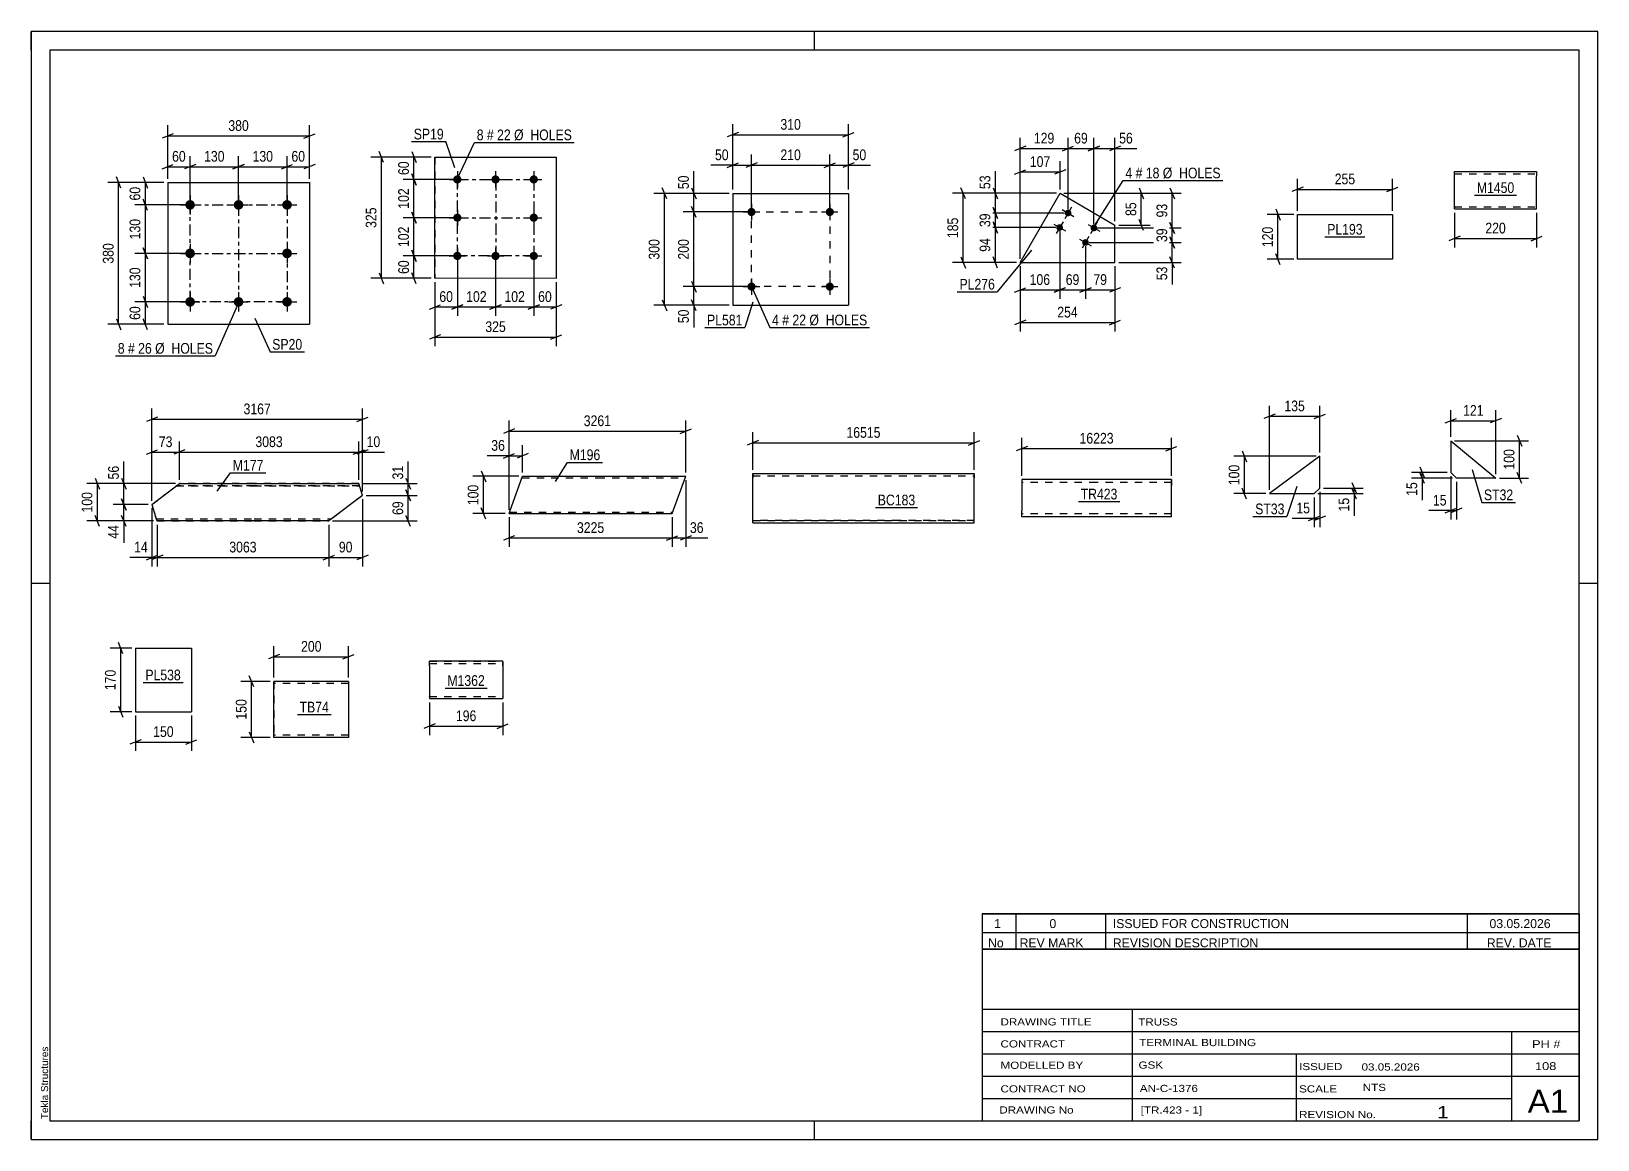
# Model space of a CAD drawing. Header units: millimetres. Extents: x 0 to 1757, y 0 to 560.
# Drawn here: x 0 to 420, y 0 to 297 of the extents above; entities that cross this region are included whole.
import ezdxf

# ---------------------------------------------------------------- set-up
doc = ezdxf.new("R2010")
doc.units = ezdxf.units.MM
doc.linetypes.add('DXK_LINE_DOT2', pattern=[3.9198, 1.9599, -1.9599])
doc.linetypes.add('DXK_LINE_DOT3', pattern=[5.9187, 2.979, -0.9799, 0.9799, -0.9799])
doc.styles.add('Arial', font='ARIAL.TTF', dxfattribs={"height": 0.2})
doc.styles.add('Arial Narrow', font='ARIALN.TTF', dxfattribs={"height": 0.2})

# ---------------------------------------------------------------- blocks, each defined once
blk = doc.blocks.new('Unknown-814276635-12337')
at = {"color": 7, "linetype": 'Continuous'}
for p, q in [((255, 60.55), (415, 60.55)), ((415, 60.55), (255, 60.55)), ((255, 60.55), (255, 55.55)), ((264, 60.55), (264, 55.55)), ((288, 60.55), (288, 55.55)), ((385, 60.55), (385, 55.55)), ((415, 60.55), (415, 55.55)), ((255, 55.55), (415, 55.55)), ((255, 55.55), (255, 51.05)), ((255, 55.55), (415, 55.55)), ((264, 55.55), (264, 51.05)), ((288, 55.55), (288, 51.05)), ((385, 55.55), (385, 51.05)), ((415, 55.55), (415, 51.05)), ((415, 51.05), (255, 51.05))]:
    blk.add_line(p, q, dxfattribs=at)
at = {"color": 7, "linetype": 'Continuous', "style": 'Arial Narrow'}
for s, height, width, p in [('1', 2.39, 1.196471, (258.16, 56.7)), ('0', 2.39, 1.196471, (273, 56.7)), ('ISSUED FOR CONSTRUCTION', 2.3861, 1.196471, (290, 56.7)), ('03.05.2026', 2.386, 1.196471, (391, 56.7)), ('No', 2.386, 1.2, (256.54, 51.55)), ('REV MARK', 2.386, 1.2, (265, 51.55)), ('REVISION DESCRIPTION', 2.3861, 1.2, (290, 51.55)), ('REV. DATE', 2.386, 1.2, (390.28, 51.55))]:
    blk.add_text(s, height=height, dxfattribs=dict(at, width=width)).set_placement(p)
blk = doc.blocks.new('Unknown-814276635-1133')
at = {"color": 5, "linetype": 'Continuous'}
for p, q in [((420, 297), (0, 297)), ((0, 297), (0, 0)), ((0, 292), (0, 297)), ((210, 292), (210, 297)), ((420, 0), (420, 297)), ((415, 292), (5, 292)), ((5, 292), (5, 5)), ((415, 5), (415, 292)), ((5, 149), (0, 149)), ((420, 149), (415, 149)), ((0, 0), (0, 5)), ((5, 5), (415, 5)), ((210, 0), (210, 5)), ((0, 0), (420, 0))]:
    blk.add_line(p, q, dxfattribs=at)
at = {"color": 174, "linetype": 'Continuous', "style": 'Arial'}
blk.add_text('Tekla Structures', height=1.9102, rotation=90, dxfattribs=at).set_placement((4.5, 5.5))
blk = doc.blocks.new('Unknown-814276635-12336')
at = {"color": 7, "linetype": 'Continuous'}
for p, q in [((255, 51.05), (255, 5)), ((255, 51.05), (415, 51.05)), ((415, 51), (415, 5)), ((255, 35), (415, 35)), ((295.14, 35), (295.14, 5)), ((255, 29), (415, 29)), ((397, 5.05), (397, 29.05)), ((255, 23), (415, 23)), ((339.14, 23), (339.14, 5)), ((255, 17), (415, 17)), ((255, 11), (397, 11)), ((255, 5), (415, 5))]:
    blk.add_line(p, q, dxfattribs=at)
at = {"color": 7, "style": 'Arial Narrow'}
for s, height, width, p in [('DRAWING TITLE', 1.9089, 1.425378, (259.88, 30.61)), ('TRUSS', 1.909, 1.425378, (296.81, 30.59)), ('CONTRACT', 1.909, 1.425378, (259.88, 24.71)), ('TERMINAL BUILDING', 1.9089, 1.425378, (297.06, 25.07)), ('MODELLED BY', 1.9089, 1.425378, (259.88, 18.98)), ('GSK', 1.909, 1.425378, (296.88, 19.04)), ('ISSUED', 1.909, 1.425378, (339.94, 18.64)), ('03.05.2026', 1.909, 1.425378, (356.69, 18.52)), ('CONTRACT NO', 1.9089, 1.425378, (259.88, 12.66)), ('AN-C-1376', 1.909, 1.425378, (297.23, 12.78)), ('SCALE', 1.909, 1.425378, (339.94, 12.65)), ('A1', 6.204, 1.25, (401.24, 7.2)), ('DRAWING No', 1.909, 1.425378, (259.56, 7)), ('[TR.423 - 1]', 1.9089, 1.425378, (297.46, 6.99)), ('1', 3.34, 1.5, (376.91, 5.68)), ('REVISION No.', 1.9089, 1.425378, (339.94, 5.77))]:
    blk.add_text(s, height=height, dxfattribs=dict(at, width=width)).set_placement(p)
at = {"color": 7, "linetype": 'Continuous', "style": 'Arial Narrow'}
for s, height, width, p in [('PH #', 2.1, 1.42538, (402.4, 24.55)), ('108', 2.1, 1.42538, (403.19, 18.65)), ('NTS', 1.909, 1.425378, (357, 13.05))]:
    blk.add_text(s, height=height, dxfattribs=dict(at, width=width)).set_placement(p)
blk = doc.blocks.new('Bolt-814276635-5820 - 5781')
at = {"linetype": 'Continuous'}
for points in [[(42.57, 251.8, -1), (42.57, 249.2, -1)], [(55.57, 251.8, -1), (55.57, 249.2, -1)], [(68.57, 251.8, -1), (68.57, 249.2, -1)], [(42.57, 238.8, -1), (42.57, 236.2, -1)], [(68.57, 238.8, -1), (68.57, 236.2, -1)], [(42.57, 225.8, -1), (42.57, 223.2, -1)], [(55.57, 225.8, -1), (55.57, 223.2, -1)], [(68.57, 225.8, -1), (68.57, 223.2, -1)]]:
    blk.add_hatch(color=1, dxfattribs=at).paths.add_polyline_path(points)
at = {"color": 1, "linetype": 'Continuous'}
for p, q in [((42.57, 253.1), (42.57, 247.9)), ((55.57, 253.1), (55.57, 247.9)), ((68.57, 253.1), (68.57, 247.9)), ((39.97, 250.5), (45.17, 250.5)), ((52.97, 250.5), (58.17, 250.5)), ((65.97, 250.5), (71.17, 250.5)), ((42.57, 240.1), (42.57, 234.9)), ((68.57, 240.1), (68.57, 234.9)), ((39.97, 237.5), (45.17, 237.5)), ((65.97, 237.5), (71.17, 237.5)), ((42.57, 227.1), (42.57, 221.9)), ((55.57, 227.1), (55.57, 221.9)), ((68.57, 227.1), (68.57, 221.9)), ((39.97, 224.5), (45.17, 224.5)), ((52.97, 224.5), (58.17, 224.5)), ((65.97, 224.5), (71.17, 224.5))]:
    blk.add_line(p, q, dxfattribs=at)
blk = doc.blocks.new('Part-814276635-5787 - 5781')
at = {"color": 2, "linetype": 'Continuous'}
for p, q in [((36.57, 256.5), (36.57, 218.5)), ((36.57, 256.5), (74.57, 256.5)), ((74.57, 256.5), (74.57, 218.5)), ((36.57, 218.5), (74.57, 218.5))]:
    blk.add_line(p, q, dxfattribs=at)
blk = doc.blocks.new('Part-814276635-6729 - 6725')
at = {"color": 2, "linetype": 'Continuous'}
for p, q in [((339.5, 235.92), (339.5, 247.92)), ((339.5, 247.92), (364.96, 247.92)), ((364.96, 247.92), (364.96, 235.92)), ((364.96, 235.92), (339.5, 235.92))]:
    blk.add_line(p, q, dxfattribs=at)
blk = doc.blocks.new('Part-814276635-6762 - 6756')
at = {"color": 2, "linetype": 'Continuous'}
for p, q in [((345.49, 183.12), (331.99, 173.12)), ((345.49, 174.62), (345.49, 183.12)), ((331.99, 173.12), (343.99, 173.12)), ((343.99, 173.12), (345.49, 174.62))]:
    blk.add_line(p, q, dxfattribs=at)
blk = doc.blocks.new('Part-814276635-5720 - 5716')
at = {"color": 2, "linetype": 'Continuous'}
for p, q in [((27.92, 131.69), (27.92, 114.69)), ((27.92, 131.69), (42.92, 131.69)), ((42.92, 131.69), (42.92, 114.69)), ((27.92, 114.69), (42.92, 114.69))]:
    blk.add_line(p, q, dxfattribs=at)
blk = doc.blocks.new('Part-814276635-5508 - 5502')
at = {"color": 2, "linetype": 'Continuous'}
for p, q in [((128.39, 168.57), (131.74, 177.77)), ((131.74, 177.77), (131.74, 177.77)), ((131.74, 177.77), (151.74, 177.77)), ((151.84, 177.77), (175.48, 177.77)), ((171.84, 167.77), (175.48, 177.77)), ((175.48, 177.77), (175.48, 177.77)), ((128.12, 167.83), (128.39, 168.57)), ((128.12, 167.83), (128.1, 167.77)), ((128.1, 167.77), (128.1, 167.77)), ((128.1, 167.77), (151.74, 167.77)), ((151.84, 167.77), (171.84, 167.77))]:
    blk.add_line(p, q, dxfattribs=at)
at = {"color": 7, "linetype": 'DXK_LINE_DOT2'}
for p, q in [((131.45, 176.97), (131.45, 176.97)), ((131.45, 176.97), (131.45, 176.97)), ((131.59, 177.37), (131.59, 177.37)), ((131.59, 177.37), (151.74, 177.37)), ((131.59, 177.37), (151.74, 177.37)), ((131.74, 177.77), (151.74, 177.77)), ((131.74, 177.77), (131.74, 177.77)), ((151.84, 177.77), (175.48, 177.77)), ((151.84, 177.37), (175.33, 177.37)), ((151.84, 177.37), (175.33, 177.37)), ((175.32, 177.34), (175.3, 177.28)), ((175.32, 177.34), (175.3, 177.28)), ((175.32, 177.34), (175.33, 177.37)), ((175.32, 177.34), (175.33, 177.37)), ((175.33, 177.37), (175.33, 177.37)), ((128.18, 168), (128.39, 168.57)), ((128.24, 168.17), (128.24, 168.17)), ((128.24, 168.17), (151.74, 168.17)), ((128.24, 168.17), (151.74, 168.17)), ((151.84, 168.17), (171.98, 168.17)), ((151.84, 168.17), (171.98, 168.17)), ((128.1, 167.77), (151.74, 167.77)), ((151.84, 167.77), (171.84, 167.77))]:
    blk.add_line(p, q, dxfattribs=at)
blk = doc.blocks.new('Part-814276635-6229 - 6223')
at = {"color": 2, "linetype": 'Continuous'}
for p, q in [((32.34, 170.2), (39.69, 175.8)), ((39.69, 175.8), (39.69, 175.8)), ((39.69, 175.8), (59.69, 175.8)), ((59.79, 175.8), (87.8, 175.8)), ((88.78, 172.65), (79.79, 165.8)), ((88.78, 172.65), (87.8, 175.8)), ((32.34, 170.2), (33.34, 167)), ((33.61, 166.15), (33.34, 167)), ((33.69, 165.89), (33.61, 166.15)), ((33.72, 165.8), (33.69, 165.89)), ((59.69, 165.8), (33.72, 165.8)), ((33.72, 165.8), (33.72, 165.8)), ((79.79, 165.8), (59.79, 165.8)), ((79.79, 165.8), (79.79, 165.8))]:
    blk.add_line(p, q, dxfattribs=at)
at = {"color": 7, "linetype": 'DXK_LINE_DOT2'}
for p, q in [((32.34, 170.2), (39.69, 175.8)), ((59.69, 175.2), (38.9, 175.2)), ((38.9, 175.2), (38.9, 175.2)), ((38.9, 175.2), (59.69, 175.2)), ((59.69, 175.8), (39.69, 175.8)), ((87.8, 175.8), (59.79, 175.8)), ((87.99, 175.2), (59.79, 175.2)), ((59.79, 175.2), (87.99, 175.2)), ((88.78, 172.65), (79.79, 165.8)), ((32.34, 170.2), (32.34, 170.2)), ((33.48, 166.54), (33.34, 167)), ((33.61, 166.15), (33.51, 166.44)), ((33.53, 166.4), (33.53, 166.4)), ((33.53, 166.4), (59.69, 166.4)), ((33.53, 166.4), (59.69, 166.4)), ((33.72, 165.8), (59.69, 165.8)), ((59.79, 166.4), (80.57, 166.4)), ((59.79, 166.4), (80.57, 166.4)), ((59.79, 165.8), (79.79, 165.8)), ((80.57, 166.4), (80.57, 166.4))]:
    blk.add_line(p, q, dxfattribs=at)
blk = doc.blocks.new('Bolt-814276635-6851 - 6817')
at = {"linetype": 'Continuous'}
for points in [[(278.77, 247.87, -1), (277.21, 248.77, -1)], [(276.51, 243.97, -1), (274.96, 244.87, -1)], [(285.69, 243.86, -1), (284.13, 244.77, -1)], [(283.44, 239.97, -1), (281.88, 240.87, -1)]]:
    blk.add_hatch(color=1, dxfattribs=at).paths.add_polyline_path(points)
at = {"color": 1, "linetype": 'Continuous'}
for p, q in [((276.43, 249.22), (279.55, 247.42)), ((278.89, 249.88), (277.09, 246.76)), ((274.18, 245.32), (277.29, 243.52)), ((276.64, 245.98), (274.83, 242.87)), ((283.36, 245.22), (286.47, 243.41)), ((285.82, 245.87), (284.01, 242.76)), ((281.1, 241.32), (284.22, 239.52)), ((283.56, 241.98), (281.76, 238.86))]:
    blk.add_line(p, q, dxfattribs=at)
blk = doc.blocks.new('Part-814276635-6856 - 6817')
at = {"color": 2, "linetype": 'Continuous'}
for p, q in [((265.13, 235.07), (275.85, 253.6)), ((275.85, 253.6), (290.56, 245.09)), ((290.56, 235.07), (290.56, 245.09)), ((265.13, 235.07), (290.56, 235.07))]:
    blk.add_line(p, q, dxfattribs=at)
blk = doc.blocks.new('Part-814276635-5752 - 5748')
at = {"color": 2, "linetype": 'Continuous'}
for p, q in [((65.07, 121.61), (65.07, 122.81)), ((65.07, 122.81), (65.07, 122.81)), ((85.07, 122.81), (65.07, 122.81)), ((85.07, 122.81), (85.07, 122.72)), ((85.07, 122.72), (85.07, 122.46)), ((85.07, 122.46), (85.07, 121.61)), ((65.07, 107.81), (65.07, 121.61)), ((85.07, 121.61), (85.07, 107.81)), ((65.07, 107.81), (65.07, 107.81)), ((85.07, 107.81), (65.07, 107.81))]:
    blk.add_line(p, q, dxfattribs=at)
at = {"color": 7, "linetype": 'DXK_LINE_DOT2'}
for p, q in [((65.07, 122.81), (65.07, 107.81)), ((65.07, 122.21), (65.07, 122.21)), ((85.07, 122.21), (65.07, 122.21)), ((65.07, 122.21), (65.07, 122.17)), ((65.07, 122.07), (65.07, 122.17)), ((65.07, 122.04), (65.07, 122.07)), ((65.07, 121.84), (65.07, 122.04)), ((85.07, 122.81), (85.07, 122.81)), ((85.07, 122.81), (85.07, 107.81)), ((85.07, 122.07), (85.07, 121.61)), ((65.07, 108.46), (65.07, 108.55)), ((65.07, 108.41), (65.07, 108.41)), ((85.07, 108.41), (65.07, 108.41)), ((85.07, 108.46), (85.07, 108.55)), ((85.07, 108.41), (85.07, 108.46)), ((85.07, 107.81), (85.07, 107.81))]:
    blk.add_line(p, q, dxfattribs=at)
blk = doc.blocks.new('Part-814276635-5581 - 5575')
at = {"color": 2, "linetype": 'Continuous'}
for p, q in [((108.23, 230.82), (108.23, 263.32)), ((108.23, 263.32), (108.23, 263.32)), ((108.23, 263.32), (140.73, 263.31)), ((140.73, 263.31), (140.73, 230.81)), ((108.23, 230.82), (108.23, 230.82)), ((140.73, 230.81), (108.23, 230.82))]:
    blk.add_line(p, q, dxfattribs=at)
at = {"color": 7, "linetype": 'DXK_LINE_DOT2'}
for p, q in [((108.23, 263.32), (108.23, 230.82)), ((140.73, 263.31), (140.73, 263.31)), ((140.73, 263.31), (140.73, 230.81)), ((140.73, 230.81), (140.73, 230.81))]:
    blk.add_line(p, q, dxfattribs=at)
blk = doc.blocks.new('Bolt-814276635-5614 - 5575')
at = {"linetype": 'Continuous'}
for points in [[(115.33, 257.32), (115.31, 257.09), (115.24, 256.88), (115.12, 256.68), (114.97, 256.5), (114.79, 256.37), (114.58, 256.27), (114.35, 256.22), (114.12, 256.22), (113.9, 256.27), (113.69, 256.36), (113.5, 256.49), (113.34, 256.66), (113.23, 256.86), (113.15, 257.08), (113.13, 257.31), (113.15, 257.54), (113.22, 257.75), (113.33, 257.95), (113.49, 258.13), (113.67, 258.26), (113.88, 258.36), (114.1, 258.41), (114.33, 258.41), (114.56, 258.36), (114.77, 258.27), (114.96, 258.14), (115.11, 257.97), (115.23, 257.77), (115.3, 257.55)], [(125.58, 257.32), (125.56, 257.09), (125.49, 256.88), (125.37, 256.68), (125.22, 256.5), (125.04, 256.37), (124.83, 256.27), (124.6, 256.22), (124.37, 256.22), (124.15, 256.27), (123.94, 256.36), (123.75, 256.49), (123.59, 256.66), (123.48, 256.86), (123.4, 257.08), (123.38, 257.31), (123.4, 257.53), (123.47, 257.75), (123.58, 257.95), (123.74, 258.13), (123.92, 258.26), (124.13, 258.36), (124.35, 258.41), (124.58, 258.41), (124.81, 258.36), (125.02, 258.27), (125.21, 258.14), (125.36, 257.97), (125.48, 257.77), (125.55, 257.55)], [(135.83, 257.32), (135.81, 257.09), (135.74, 256.88), (135.62, 256.68), (135.47, 256.5), (135.29, 256.37), (135.08, 256.27), (134.85, 256.22), (134.62, 256.22), (134.4, 256.27), (134.19, 256.36), (134, 256.49), (133.84, 256.66), (133.73, 256.86), (133.65, 257.08), (133.63, 257.31), (133.65, 257.53), (133.72, 257.75), (133.83, 257.95), (133.99, 258.13), (134.17, 258.26), (134.38, 258.36), (134.6, 258.41), (134.83, 258.41), (135.06, 258.36), (135.27, 258.27), (135.46, 258.14), (135.61, 257.97), (135.73, 257.77), (135.8, 257.55)], [(115.33, 247.07), (115.31, 246.84), (115.24, 246.63), (115.12, 246.43), (114.97, 246.25), (114.79, 246.12), (114.58, 246.02), (114.35, 245.97), (114.12, 245.97), (113.9, 246.02), (113.69, 246.11), (113.5, 246.24), (113.34, 246.41), (113.23, 246.61), (113.15, 246.83), (113.13, 247.06), (113.15, 247.29), (113.22, 247.5), (113.33, 247.7), (113.48, 247.88), (113.67, 248.01), (113.88, 248.11), (114.1, 248.16), (114.33, 248.16), (114.56, 248.11), (114.77, 248.02), (114.96, 247.89), (115.11, 247.72), (115.23, 247.52), (115.3, 247.3)], [(135.83, 247.07), (135.81, 246.84), (135.74, 246.63), (135.62, 246.43), (135.47, 246.25), (135.29, 246.12), (135.08, 246.02), (134.85, 245.97), (134.62, 245.97), (134.4, 246.02), (134.19, 246.11), (134, 246.24), (133.84, 246.41), (133.73, 246.61), (133.65, 246.83), (133.63, 247.06), (133.65, 247.28), (133.72, 247.5), (133.83, 247.7), (133.98, 247.88), (134.17, 248.01), (134.38, 248.11), (134.6, 248.16), (134.83, 248.16), (135.06, 248.11), (135.27, 248.02), (135.46, 247.89), (135.61, 247.72), (135.73, 247.52), (135.8, 247.3)], [(115.33, 236.82), (115.31, 236.59), (115.24, 236.38), (115.12, 236.18), (114.97, 236), (114.79, 235.87), (114.58, 235.77), (114.35, 235.72), (114.12, 235.72), (113.9, 235.77), (113.69, 235.86), (113.5, 235.99), (113.34, 236.16), (113.23, 236.36), (113.15, 236.58), (113.13, 236.81), (113.15, 237.04), (113.22, 237.25), (113.33, 237.45), (113.48, 237.63), (113.67, 237.76), (113.88, 237.86), (114.1, 237.91), (114.33, 237.91), (114.56, 237.86), (114.77, 237.77), (114.96, 237.64), (115.11, 237.47), (115.23, 237.27), (115.3, 237.05)], [(125.58, 236.82), (125.56, 236.59), (125.49, 236.38), (125.37, 236.18), (125.22, 236), (125.04, 235.87), (124.83, 235.77), (124.6, 235.72), (124.37, 235.72), (124.15, 235.77), (123.94, 235.86), (123.75, 235.99), (123.59, 236.16), (123.48, 236.36), (123.4, 236.58), (123.38, 236.81), (123.4, 237.03), (123.47, 237.25), (123.58, 237.45), (123.73, 237.63), (123.92, 237.76), (124.13, 237.86), (124.35, 237.91), (124.58, 237.91), (124.81, 237.86), (125.02, 237.77), (125.21, 237.64), (125.36, 237.47), (125.48, 237.27), (125.55, 237.05)], [(135.83, 236.82), (135.81, 236.59), (135.74, 236.38), (135.62, 236.18), (135.47, 236), (135.29, 235.87), (135.08, 235.77), (134.85, 235.72), (134.62, 235.72), (134.4, 235.77), (134.19, 235.86), (134, 235.99), (133.84, 236.16), (133.73, 236.36), (133.65, 236.58), (133.63, 236.81), (133.65, 237.03), (133.72, 237.25), (133.83, 237.45), (133.98, 237.63), (134.17, 237.76), (134.38, 237.86), (134.6, 237.91), (134.83, 237.91), (135.06, 237.86), (135.27, 237.77), (135.46, 237.64), (135.61, 237.47), (135.73, 237.27), (135.8, 237.05)]]:
    blk.add_hatch(color=1, dxfattribs=at).paths.add_polyline_path(points)
at = {"color": 1, "linetype": 'Continuous'}
for p, q in [((112.03, 257.31), (116.43, 257.31)), ((114.23, 259.52), (114.23, 255.12)), ((122.28, 257.31), (126.68, 257.31)), ((124.48, 259.51), (124.48, 255.11)), ((132.53, 257.31), (136.93, 257.31)), ((134.73, 259.51), (134.73, 255.11)), ((114.23, 249.27), (114.23, 244.87)), ((134.73, 249.26), (134.73, 244.86)), ((112.03, 247.07), (116.43, 247.07)), ((132.53, 247.06), (136.93, 247.06)), ((112.03, 236.81), (116.43, 236.81)), ((114.23, 239.02), (114.23, 234.62)), ((122.28, 236.81), (126.68, 236.81)), ((124.48, 239.01), (124.48, 234.61)), ((132.53, 236.81), (136.93, 236.81)), ((134.73, 239.01), (134.73, 234.61))]:
    blk.add_line(p, q, dxfattribs=at)
blk = doc.blocks.new('Part-814276635-6003 - 5999')
at = {"color": 2, "linetype": 'Continuous'}
for p, q in [((381.63, 258.2), (381.63, 259.4)), ((381.63, 259.4), (381.63, 259.4)), ((381.63, 259.4), (403.63, 259.4)), ((381.63, 250.14), (381.63, 258.2)), ((403.63, 259.4), (403.63, 259.4)), ((403.63, 259.4), (403.63, 259.31)), ((403.63, 259.31), (403.63, 259.05)), ((403.63, 259.05), (403.63, 258.2)), ((403.63, 249.4), (403.63, 258.2)), ((381.63, 249.49), (381.63, 250.14)), ((381.63, 249.4), (381.63, 249.49)), ((381.63, 249.4), (381.63, 249.4)), ((381.63, 249.4), (403.63, 249.4)), ((403.63, 249.4), (403.63, 249.4))]:
    blk.add_line(p, q, dxfattribs=at)
at = {"color": 7, "linetype": 'DXK_LINE_DOT2'}
for p, q in [((381.63, 259.4), (403.63, 259.4)), ((381.63, 258.8), (381.63, 258.8)), ((381.63, 258.8), (403.63, 258.8)), ((381.63, 258.8), (403.63, 258.8)), ((403.63, 259.05), (403.63, 258.8)), ((403.63, 258.8), (403.63, 258.8)), ((403.63, 258.66), (403.63, 258.2)), ((381.63, 250.6), (381.63, 250.6)), ((381.63, 250.6), (381.63, 250.6)), ((381.63, 250.14), (381.63, 249.75)), ((381.63, 250), (381.63, 250.04)), ((381.63, 250), (381.63, 250)), ((381.63, 250), (403.63, 250)), ((381.63, 250), (403.63, 250)), ((381.63, 249.4), (403.63, 249.4)), ((381.63, 249.4), (381.63, 249.4)), ((403.63, 250.6), (403.63, 250.6)), ((403.63, 250.6), (403.63, 250.6)), ((403.63, 250.04), (403.63, 250.14)), ((403.63, 250), (403.63, 250.04)), ((403.63, 250), (403.63, 250.04)), ((403.63, 250), (403.63, 250))]:
    blk.add_line(p, q, dxfattribs=at)
blk = doc.blocks.new('Part-814276635-5928 - 5922')
at = {"color": 2, "linetype": 'Continuous'}
for p, q in [((380.61, 187.3), (380.61, 178.8)), ((380.61, 187.3), (392.7, 177.3)), ((380.61, 178.8), (382.11, 177.3)), ((392.7, 177.3), (382.11, 177.3))]:
    blk.add_line(p, q, dxfattribs=at)
blk = doc.blocks.new('Part-814276635-5984 - 5979')
at = {"color": 2, "linetype": 'Continuous'}
for p, q in [((193.45, 177.32), (193.45, 178.52)), ((193.45, 178.52), (193.45, 178.52)), ((193.45, 178.52), (232.73, 178.52)), ((193.45, 165.32), (193.45, 177.32)), ((232.83, 178.52), (252.83, 178.52)), ((252.83, 178.52), (252.83, 178.52)), ((252.83, 178.52), (252.83, 178.43)), ((252.83, 178.43), (252.83, 178.17)), ((252.83, 178.17), (252.83, 177.32)), ((252.83, 165.32), (252.83, 177.32)), ((193.45, 165.32), (193.45, 165.32)), ((193.45, 165.32), (232.73, 165.32)), ((232.83, 165.32), (252.83, 165.32)), ((252.83, 165.32), (252.83, 165.32))]:
    blk.add_line(p, q, dxfattribs=at)
at = {"color": 7, "linetype": 'DXK_LINE_DOT2'}
for p, q in [((193.45, 178.52), (232.73, 178.52)), ((193.45, 178.43), (193.45, 177.32)), ((193.45, 177.92), (232.73, 177.92)), ((193.45, 177.92), (232.73, 177.92)), ((193.45, 177.92), (193.45, 177.32)), ((232.83, 178.52), (252.83, 178.52)), ((232.83, 177.92), (252.83, 177.92)), ((232.83, 177.92), (252.83, 177.92)), ((252.83, 177.32), (252.83, 178.17)), ((252.83, 177.92), (252.83, 177.92)), ((252.83, 177.78), (252.83, 177.32)), ((252.83, 177.55), (252.83, 177.74)), ((193.45, 165.32), (193.45, 165.97)), ((232.73, 165.92), (193.45, 165.92)), ((193.45, 165.92), (232.73, 165.92)), ((193.45, 165.92), (193.45, 165.92)), ((193.45, 165.32), (232.73, 165.32)), ((252.83, 165.92), (232.83, 165.92)), ((232.83, 165.92), (252.83, 165.92)), ((232.83, 165.32), (252.83, 165.32)), ((252.83, 165.41), (252.83, 166.52)), ((252.83, 166.06), (252.83, 166.52)), ((252.83, 165.92), (252.83, 165.96)), ((252.83, 165.92), (252.83, 165.92))]:
    blk.add_line(p, q, dxfattribs=at)
blk = doc.blocks.new('Part-814276635-1866 - 1860')
at = {"color": 2, "linetype": 'Continuous'}
for p, q in [((285.59, 176.92), (265.59, 176.92)), ((265.59, 176.92), (265.59, 168.52)), ((305.69, 176.92), (285.69, 176.92)), ((305.69, 176.92), (305.69, 175.32)), ((305.69, 168.52), (305.69, 175.32)), ((265.59, 167.39), (265.59, 168.52)), ((305.69, 166.92), (305.69, 168.52)), ((265.59, 166.92), (265.59, 167.39)), ((285.59, 166.92), (265.59, 166.92)), ((305.69, 166.92), (285.69, 166.92))]:
    blk.add_line(p, q, dxfattribs=at)
at = {"color": 7, "linetype": 'DXK_LINE_DOT2'}
for p, q in [((265.59, 176.8), (265.59, 175.32)), ((305.69, 166.92), (305.69, 176.8)), ((285.59, 176.12), (265.59, 176.12)), ((305.69, 176.12), (285.69, 176.12)), ((305.69, 175.32), (305.69, 176.12)), ((305.69, 175.93), (305.69, 176.06)), ((305.69, 175.88), (305.69, 175.93)), ((265.59, 167.78), (265.59, 168.52)), ((305.69, 167.78), (305.69, 168.21)), ((265.59, 167.72), (265.59, 167.78)), ((265.59, 167.72), (265.59, 167.78)), ((265.59, 167.39), (265.59, 167.78)), ((285.59, 167.72), (265.59, 167.72)), ((305.69, 167.72), (285.69, 167.72)), ((305.69, 167.72), (305.69, 167.78))]:
    blk.add_line(p, q, dxfattribs=at)
blk = doc.blocks.new('Bolt-814276635-6528 - 6494')
at = {"linetype": 'Continuous'}
for points in [[(194.2, 248.59, -1), (192, 248.59, -1)], [(215.2, 248.59, -1), (213, 248.59, -1)]]:
    blk.add_hatch(color=1, dxfattribs=at).paths.add_polyline_path(points)
at = {"color": 1, "linetype": 'Continuous'}
for p, q in [((190.9, 248.59), (195.3, 248.59)), ((193.1, 250.79), (193.1, 246.39)), ((211.9, 248.59), (216.3, 248.59)), ((214.1, 250.79), (214.1, 246.39))]:
    blk.add_line(p, q, dxfattribs=at)
blk = doc.blocks.new('Bolt-814276635-6533 - 6494')
at = {"linetype": 'Continuous'}
for points in [[(194.2, 228.59, -1), (192, 228.59, -1)], [(215.2, 228.59, -1), (213, 228.59, -1)]]:
    blk.add_hatch(color=1, dxfattribs=at).paths.add_polyline_path(points)
at = {"color": 1, "linetype": 'Continuous'}
for p, q in [((190.9, 228.59), (195.3, 228.59)), ((193.1, 230.79), (193.1, 226.39)), ((211.9, 228.59), (216.3, 228.59)), ((214.1, 230.79), (214.1, 226.39))]:
    blk.add_line(p, q, dxfattribs=at)
blk = doc.blocks.new('Part-814276635-6538 - 6494')
at = {"color": 2, "linetype": 'Continuous'}
for p, q in [((188.1, 253.58), (188.1, 223.58)), ((188.1, 253.58), (219.1, 253.58)), ((219.1, 253.58), (219.1, 223.58)), ((188.1, 223.58), (219.1, 223.58))]:
    blk.add_line(p, q, dxfattribs=at)
blk = doc.blocks.new('Part-814276635-6708 - 6704')
at = {"color": 2, "linetype": 'Continuous'}
for p, q in [((106.79, 126.99), (106.79, 128.19)), ((106.79, 128.19), (106.79, 128.19)), ((126.39, 128.19), (106.79, 128.19)), ((106.79, 126.99), (106.79, 118.28)), ((126.39, 128.1), (126.39, 128.19)), ((126.39, 128.19), (126.39, 128.19)), ((126.39, 128.1), (126.39, 126.99)), ((126.39, 126.99), (126.39, 118.19)), ((106.79, 118.28), (106.79, 118.19)), ((106.79, 118.19), (106.79, 118.19)), ((106.79, 118.19), (126.39, 118.19)), ((126.39, 118.19), (126.39, 118.19))]:
    blk.add_line(p, q, dxfattribs=at)
at = {"color": 7, "linetype": 'DXK_LINE_DOT2'}
for p, q in [((106.79, 128.19), (126.39, 128.19)), ((106.79, 127.59), (106.79, 127.59)), ((106.79, 127.59), (126.39, 127.59)), ((106.79, 127.59), (126.39, 127.59)), ((126.39, 126.99), (126.39, 127.84)), ((126.39, 127.59), (126.39, 127.59)), ((106.79, 119.39), (106.79, 119.39)), ((106.79, 119.39), (106.79, 119.39)), ((106.79, 118.79), (106.79, 118.84)), ((106.79, 118.79), (106.79, 118.79)), ((106.79, 118.79), (126.39, 118.79)), ((106.79, 118.79), (126.39, 118.79)), ((106.79, 118.19), (126.39, 118.19)), ((106.79, 118.19), (106.79, 118.19)), ((126.39, 119.39), (126.39, 119.39)), ((126.39, 119.39), (126.39, 119.39)), ((126.39, 118.79), (126.39, 118.84)), ((126.39, 118.79), (126.39, 118.79)), ((126.39, 118.19), (126.39, 118.19))]:
    blk.add_line(p, q, dxfattribs=at)
blk = doc.blocks.new('Rectangle-814276635-5907 - 5781')
at = {"color": 1, "linetype": 'DXK_LINE_DOT3'}
blk.add_lwpolyline([(42.57, 250.5), (68.57, 250.5), (68.57, 224.5), (42.57, 224.5), (42.57, 250.5)], close=True, dxfattribs=at)
blk = doc.blocks.new('Rectangle-814276635-5701 - 5575')
at = {"color": 1, "linetype": 'DXK_LINE_DOT3'}
blk.add_lwpolyline([(114.23, 257.32), (134.73, 257.31), (134.73, 236.81), (114.23, 236.82), (114.23, 257.32)], close=True, dxfattribs=at)
blk = doc.blocks.new('Rectangle-814276635-6647 - 6494')
at = {"color": 1, "linetype": 'DXK_LINE_DOT2'}
blk.add_lwpolyline([(193.1, 248.59), (214.1, 248.59), (214.1, 228.59), (193.1, 228.59), (193.1, 248.59)], close=True, dxfattribs=at)
blk = doc.blocks.new('Line-814276635-5900 - 5781')
at = {"color": 1, "linetype": 'DXK_LINE_DOT3'}
blk.add_line((55.57, 250.5), (55.57, 224.5), dxfattribs=at)
blk = doc.blocks.new('Line-814276635-5694 - 5575')
at = {"color": 1, "linetype": 'DXK_LINE_DOT3'}
blk.add_line((124.53, 257.31), (124.53, 236.81), dxfattribs=at)
blk = doc.blocks.new('Line-814276635-5893 - 5781')
at = {"color": 1, "linetype": 'DXK_LINE_DOT3'}
blk.add_line((42.57, 237.5), (68.57, 237.5), dxfattribs=at)
blk = doc.blocks.new('Line-814276635-5687 - 5575')
at = {"color": 1, "linetype": 'DXK_LINE_DOT3'}
blk.add_line((114.23, 247.02), (134.73, 247.01), dxfattribs=at)
blk = doc.blocks.new('StraightDimension-814276635-5847 - 5781')
at = {"color": 7, "linetype": 'Continuous'}
for p, q in [((35.07, 260.13), (38.07, 261.33)), ((36.57, 257.5), (36.57, 263.58)), ((36.57, 260.73), (42.57, 260.73)), ((44.07, 261.33), (41.07, 260.13)), ((42.57, 251.5), (42.57, 263.58))]:
    blk.add_line(p, q, dxfattribs=at)
at = {"color": 0}
blk.add_wipeout([(42, 261.48), (42, 265.68), (37.14, 265.68), (37.14, 261.48)], dxfattribs=at)
at = {"color": 3, "style": 'Arial Narrow'}
blk.add_text('60', height=2.863, dxfattribs=at).set_placement((37.74, 262.08))
blk = doc.blocks.new('StraightDimension-814276635-5822 - 5781')
at = {"color": 7, "linetype": 'Continuous'}
for p, q in [((38.07, 269.57), (35.07, 268.37)), ((36.57, 257.5), (36.57, 271.82)), ((36.57, 268.97), (74.57, 268.97)), ((73.07, 268.37), (76.07, 269.57)), ((74.57, 257.5), (74.57, 271.82))]:
    blk.add_line(p, q, dxfattribs=at)
at = {"color": 0}
blk.add_wipeout([(58.91, 269.72), (58.91, 273.92), (52.23, 273.92), (52.23, 269.72)], dxfattribs=at)
at = {"color": 3, "style": 'Arial Narrow'}
blk.add_text('380', height=2.863, dxfattribs=at).set_placement((52.83, 270.32))
blk = doc.blocks.new('StraightDimension-814276635-5837 - 5781')
at = {"color": 7, "linetype": 'Continuous'}
for p, q in [((67.07, 260.13), (70.07, 261.33)), ((68.57, 251.5), (68.57, 263.58)), ((68.57, 260.73), (74.57, 260.73)), ((76.07, 261.33), (73.07, 260.13)), ((74.57, 257.5), (74.57, 263.58))]:
    blk.add_line(p, q, dxfattribs=at)
at = {"color": 0}
blk.add_wipeout([(74, 261.48), (74, 265.68), (69.14, 265.68), (69.14, 261.48)], dxfattribs=at)
at = {"color": 3, "style": 'Arial Narrow'}
blk.add_text('60', height=2.863, dxfattribs=at).set_placement((69.74, 262.08))
blk = doc.blocks.new('StraightDimension-814276635-5858 - 5781')
at = {"color": 7, "linetype": 'Continuous'}
for p, q in [((35.57, 256.5), (20.55, 256.5)), ((24, 255), (22.8, 258)), ((23.4, 218.5), (23.4, 256.5)), ((35.57, 218.5), (20.55, 218.5)), ((22.8, 220), (24, 217))]:
    blk.add_line(p, q, dxfattribs=at)
at = {"color": 0}
blk.add_wipeout([(22.65, 240.84), (18.45, 240.84), (18.45, 234.15), (22.65, 234.15)], dxfattribs=at)
at = {"color": 3, "style": 'Arial Narrow'}
blk.add_text('380', height=2.863, rotation=90.0002, dxfattribs=at).set_placement((22.05, 234.75))
blk = doc.blocks.new('StraightDimension-814276635-5869 - 5781')
at = {"color": 7, "linetype": 'Continuous'}
for p, q in [((41.57, 224.5), (27.72, 224.5)), ((29.97, 226), (31.17, 223)), ((30.57, 218.5), (30.57, 224.5)), ((35.57, 218.5), (27.72, 218.5)), ((31.17, 217), (29.97, 220))]:
    blk.add_line(p, q, dxfattribs=at)
at = {"color": 0}
blk.add_wipeout([(29.82, 223.92), (25.62, 223.92), (25.62, 219.07), (29.82, 219.07)], dxfattribs=at)
at = {"color": 3, "style": 'Arial Narrow'}
blk.add_text('60', height=2.863, rotation=90.0002, dxfattribs=at).set_placement((29.22, 219.67))
blk = doc.blocks.new('StraightDimension-814276635-5879 - 5781')
at = {"color": 7, "linetype": 'Continuous'}
for p, q in [((35.57, 256.5), (27.72, 256.5)), ((29.97, 258), (31.17, 255)), ((30.57, 250.5), (30.57, 256.5)), ((41.57, 250.5), (27.72, 250.5)), ((31.17, 249), (29.97, 252))]:
    blk.add_line(p, q, dxfattribs=at)
at = {"color": 0}
blk.add_wipeout([(29.82, 255.92), (25.62, 255.92), (25.62, 251.07), (29.82, 251.07)], dxfattribs=at)
at = {"color": 3, "style": 'Arial Narrow'}
blk.add_text('60', height=2.863, rotation=90.0002, dxfattribs=at).set_placement((29.22, 251.67))
blk = doc.blocks.new('StraightDimension-814276635-10035 - 5781')
at = {"color": 7, "linetype": 'Continuous'}
for p, q in [((44.07, 261.33), (41.07, 260.13)), ((42.57, 251.5), (42.57, 263.58)), ((42.57, 260.73), (55.57, 260.73)), ((54.07, 260.13), (57.07, 261.33)), ((55.57, 251.5), (55.57, 263.58))]:
    blk.add_line(p, q, dxfattribs=at)
at = {"color": 0}
blk.add_wipeout([(52.41, 261.48), (52.41, 265.68), (45.73, 265.68), (45.73, 261.48)], dxfattribs=at)
at = {"color": 3, "style": 'Arial Narrow'}
blk.add_text('130', height=2.863, dxfattribs=at).set_placement((46.33, 262.08))
blk = doc.blocks.new('StraightDimension-814276635-10037 - 5781')
at = {"color": 7, "linetype": 'Continuous'}
for p, q in [((57.07, 261.33), (54.07, 260.13)), ((55.57, 251.5), (55.57, 263.58)), ((55.57, 260.73), (68.57, 260.73)), ((67.07, 260.13), (70.07, 261.33)), ((68.57, 251.5), (68.57, 263.58))]:
    blk.add_line(p, q, dxfattribs=at)
at = {"color": 0}
blk.add_wipeout([(65.41, 261.48), (65.41, 265.68), (58.73, 265.68), (58.73, 261.48)], dxfattribs=at)
at = {"color": 3, "style": 'Arial Narrow'}
blk.add_text('130', height=2.863, dxfattribs=at).set_placement((59.33, 262.08))
blk = doc.blocks.new('StraightDimension-814276635-10057 - 5781')
at = {"color": 7, "linetype": 'Continuous'}
for p, q in [((41.57, 237.5), (27.72, 237.5)), ((31.17, 236), (29.97, 239)), ((30.57, 224.5), (30.57, 237.5)), ((41.57, 224.5), (27.72, 224.5)), ((29.97, 226), (31.17, 223))]:
    blk.add_line(p, q, dxfattribs=at)
at = {"color": 0}
blk.add_wipeout([(29.82, 234.34), (25.62, 234.34), (25.62, 227.65), (29.82, 227.65)], dxfattribs=at)
at = {"color": 3, "style": 'Arial Narrow'}
blk.add_text('130', height=2.863, rotation=90.0002, dxfattribs=at).set_placement((29.22, 228.25))
blk = doc.blocks.new('StraightDimension-814276635-10059 - 5781')
at = {"color": 7, "linetype": 'Continuous'}
for p, q in [((41.57, 250.5), (27.72, 250.5)), ((31.17, 249), (29.97, 252)), ((30.57, 237.5), (30.57, 250.5)), ((41.57, 237.5), (27.72, 237.5)), ((29.97, 239), (31.17, 236))]:
    blk.add_line(p, q, dxfattribs=at)
at = {"color": 0}
blk.add_wipeout([(29.82, 247.34), (25.62, 247.34), (25.62, 240.65), (29.82, 240.65)], dxfattribs=at)
at = {"color": 3, "style": 'Arial Narrow'}
blk.add_text('130', height=2.863, rotation=90.0002, dxfattribs=at).set_placement((29.22, 241.25))
blk = doc.blocks.new('StraightDimension-814276635-6742 - 6725')
at = {"color": 7, "linetype": 'Continuous'}
for p, q in [((338.5, 247.92), (331.41, 247.92)), ((333.66, 249.42), (334.86, 246.42)), ((334.26, 235.92), (334.26, 247.92)), ((338.5, 235.92), (331.41, 235.92)), ((334.86, 234.42), (333.66, 237.42))]:
    blk.add_line(p, q, dxfattribs=at)
at = {"color": 0}
blk.add_wipeout([(333.51, 245.27), (329.31, 245.27), (329.31, 238.58), (333.51, 238.58)], dxfattribs=at)
at = {"color": 3, "style": 'Arial Narrow'}
blk.add_text('120', height=2.863, rotation=90.0002, dxfattribs=at).set_placement((332.91, 239.18))
blk = doc.blocks.new('StraightDimension-814276635-6731 - 6725')
at = {"color": 7, "linetype": 'Continuous'}
for p, q in [((339.5, 248.92), (339.5, 257.51)), ((364.96, 248.92), (364.96, 257.51)), ((341, 255.26), (338, 254.06)), ((339.5, 254.66), (364.96, 254.66)), ((363.46, 254.06), (366.46, 255.26))]:
    blk.add_line(p, q, dxfattribs=at)
at = {"color": 0}
blk.add_wipeout([(355.57, 255.41), (355.57, 259.61), (348.89, 259.61), (348.89, 255.41)], dxfattribs=at)
at = {"color": 3, "style": 'Arial Narrow'}
blk.add_text('255', height=2.863, dxfattribs=at).set_placement((349.49, 256.01))
blk = doc.blocks.new('StraightDimension-814276635-6764 - 6756')
at = {"color": 7, "linetype": 'Continuous'}
for p, q in [((333.49, 194.44), (330.49, 193.24)), ((331.99, 174.12), (331.99, 196.69)), ((331.99, 193.84), (345.49, 193.84)), ((343.99, 193.24), (346.99, 194.44)), ((345.49, 184.12), (345.49, 196.69))]:
    blk.add_line(p, q, dxfattribs=at)
at = {"color": 0}
blk.add_wipeout([(342.08, 194.59), (342.08, 198.79), (335.4, 198.79), (335.4, 194.59)], dxfattribs=at)
at = {"color": 3, "style": 'Arial Narrow'}
blk.add_text('135', height=2.863, dxfattribs=at).set_placement((336, 195.19))
blk = doc.blocks.new('StraightDimension-814276635-6776 - 6756')
at = {"color": 7, "linetype": 'Continuous'}
for p, q in [((345.49, 173.62), (345.49, 164.09)), ((343.99, 172.12), (343.99, 164.09)), ((342.49, 165.89), (345.49, 167.09)), ((346.99, 167.09), (343.99, 165.89)), ((343.99, 166.49), (345.49, 166.49))]:
    blk.add_line(p, q, dxfattribs=at)
at = {"color": 0}
blk.add_wipeout([(343.46, 167.24), (343.46, 171.44), (338.61, 171.44), (338.61, 167.24)], dxfattribs=at)
at = {"color": 7, "linetype": 'Continuous'}
blk.add_line((343.99, 166.49), (338.08, 166.49), dxfattribs=at)
blk.add_line((343.99, 166.49), (338.08, 166.49), dxfattribs=at)
at = {"color": 3, "style": 'Arial Narrow'}
blk.add_text('15', height=2.863, dxfattribs=at).set_placement((339.21, 167.84))
blk = doc.blocks.new('StraightDimension-814276635-6791 - 6756')
at = {"color": 7, "linetype": 'Continuous'}
for p, q in [((344.49, 183.12), (322.42, 183.12)), ((324.67, 184.62), (325.87, 181.62)), ((325.27, 173.12), (325.27, 183.12)), ((330.99, 173.12), (322.42, 173.12)), ((325.87, 171.62), (324.67, 174.62))]:
    blk.add_line(p, q, dxfattribs=at)
at = {"color": 0}
blk.add_wipeout([(324.52, 181.46), (320.32, 181.46), (320.32, 174.78), (324.52, 174.78)], dxfattribs=at)
at = {"color": 3, "style": 'Arial Narrow'}
blk.add_text('100', height=2.863, rotation=90.0002, dxfattribs=at).set_placement((323.92, 175.38))
blk = doc.blocks.new('StraightDimension-814276635-6803 - 6756')
at = {"color": 7, "linetype": 'Continuous'}
for p, q in [((344.99, 173.12), (357.12, 173.12)), ((346.49, 174.62), (357.12, 174.62)), ((354.12, 176.12), (355.32, 173.12)), ((355.32, 171.62), (354.12, 174.62)), ((354.72, 173.12), (354.72, 174.62))]:
    blk.add_line(p, q, dxfattribs=at)
at = {"color": 0}
blk.add_wipeout([(353.97, 172.59), (349.77, 172.59), (349.77, 167.74), (353.97, 167.74)], dxfattribs=at)
at = {"color": 7, "linetype": 'Continuous'}
blk.add_line((354.72, 173.12), (354.72, 167.21), dxfattribs=at)
blk.add_line((354.72, 173.12), (354.72, 167.21), dxfattribs=at)
at = {"color": 3, "style": 'Arial Narrow'}
blk.add_text('15', height=2.863, rotation=90.0002, dxfattribs=at).set_placement((353.37, 168.34))
blk = doc.blocks.new('StraightDimension-814276635-5722 - 5716')
at = {"color": 7, "linetype": 'Continuous'}
for p, q in [((27.92, 113.69), (27.92, 104.16)), ((42.92, 113.69), (42.92, 104.16)), ((29.42, 107.16), (26.42, 105.96)), ((27.92, 106.56), (42.92, 106.56)), ((41.42, 105.96), (44.42, 107.16))]:
    blk.add_line(p, q, dxfattribs=at)
at = {"color": 0}
blk.add_wipeout([(38.77, 107.31), (38.77, 111.51), (32.08, 111.51), (32.08, 107.31)], dxfattribs=at)
at = {"color": 3, "style": 'Arial Narrow'}
blk.add_text('150', height=2.863, dxfattribs=at).set_placement((32.68, 107.91))
blk = doc.blocks.new('StraightDimension-814276635-5733 - 5716')
at = {"color": 7, "linetype": 'Continuous'}
for p, q in [((26.92, 131.69), (21.11, 131.69)), ((24.56, 130.19), (23.36, 133.19)), ((23.96, 114.69), (23.96, 131.69)), ((26.92, 114.69), (21.11, 114.69)), ((23.36, 116.19), (24.56, 113.19))]:
    blk.add_line(p, q, dxfattribs=at)
at = {"color": 0}
blk.add_wipeout([(23.21, 126.53), (19.01, 126.53), (19.01, 119.85), (23.21, 119.85)], dxfattribs=at)
at = {"color": 3, "style": 'Arial Narrow'}
blk.add_text('170', height=2.863, rotation=90.0002, dxfattribs=at).set_placement((22.61, 120.45))
blk = doc.blocks.new('StraightDimension-814276635-5560 - 5502')
at = {"color": 7, "linetype": 'Continuous'}
for p, q in [((128.1, 166.77), (128.1, 158.83)), ((171.84, 166.77), (171.84, 158.83)), ((129.6, 161.83), (126.6, 160.63)), ((128.1, 161.23), (171.84, 161.23)), ((170.34, 160.63), (173.34, 161.83))]:
    blk.add_line(p, q, dxfattribs=at)
at = {"color": 0}
blk.add_wipeout([(154.22, 161.98), (154.22, 166.18), (145.71, 166.18), (145.71, 161.98)], dxfattribs=at)
at = {"color": 3, "style": 'Arial Narrow'}
blk.add_text('3225', height=2.863, dxfattribs=at).set_placement((146.31, 162.58))
blk = doc.blocks.new('StraightDimension-814276635-5548 - 5502')
at = {"color": 7, "linetype": 'Continuous'}
for p, q in [((175.48, 176.77), (175.48, 158.83)), ((171.84, 166.77), (171.84, 158.83)), ((170.34, 160.63), (173.34, 161.83)), ((171.84, 161.23), (175.48, 161.23)), ((176.98, 161.83), (173.98, 160.63))]:
    blk.add_line(p, q, dxfattribs=at)
at = {"color": 0}
blk.add_wipeout([(180.86, 161.98), (180.86, 166.18), (176, 166.18), (176, 161.98)], dxfattribs=at)
at = {"color": 7, "linetype": 'Continuous'}
blk.add_line((175.48, 161.23), (181.38, 161.23), dxfattribs=at)
blk.add_line((175.48, 161.23), (181.38, 161.23), dxfattribs=at)
at = {"color": 3, "style": 'Arial Narrow'}
blk.add_text('36', height=2.863, dxfattribs=at).set_placement((176.6, 162.58))
blk = doc.blocks.new('StraightDimension-814276635-5524 - 5502')
at = {"color": 7, "linetype": 'Continuous'}
for p, q in [((129.6, 190.46), (126.6, 189.26)), ((128.1, 168.77), (128.1, 192.71)), ((128.1, 189.86), (175.48, 189.86)), ((173.98, 189.26), (176.98, 190.46)), ((175.48, 178.77), (175.48, 192.71))]:
    blk.add_line(p, q, dxfattribs=at)
at = {"color": 0}
blk.add_wipeout([(156.04, 190.61), (156.04, 194.81), (147.53, 194.81), (147.53, 190.61)], dxfattribs=at)
at = {"color": 3, "style": 'Arial Narrow'}
blk.add_text('3261', height=2.863, dxfattribs=at).set_placement((148.13, 191.21))
blk = doc.blocks.new('StraightDimension-814276635-5535 - 5502')
at = {"color": 7, "linetype": 'Continuous'}
for p, q in [((128.1, 168.77), (128.1, 186.11)), ((131.74, 178.77), (131.74, 186.11)), ((126.6, 182.66), (129.6, 183.86)), ((128.1, 183.26), (131.74, 183.26)), ((133.24, 183.86), (130.24, 182.66))]:
    blk.add_line(p, q, dxfattribs=at)
at = {"color": 0}
blk.add_wipeout([(127.57, 184.01), (127.57, 188.21), (122.72, 188.21), (122.72, 184.01)], dxfattribs=at)
at = {"color": 7, "linetype": 'Continuous'}
blk.add_line((128.1, 183.26), (122.19, 183.26), dxfattribs=at)
blk.add_line((128.1, 183.26), (122.19, 183.26), dxfattribs=at)
at = {"color": 3, "style": 'Arial Narrow'}
blk.add_text('36', height=2.863, dxfattribs=at).set_placement((123.32, 184.61))
blk = doc.blocks.new('StraightDimension-814276635-5511 - 5502')
at = {"color": 7, "linetype": 'Continuous'}
for p, q in [((130.74, 177.77), (118.38, 177.77)), ((120.63, 179.27), (121.83, 176.27)), ((121.23, 167.77), (121.23, 177.77)), ((121.83, 166.27), (120.63, 169.27)), ((127.1, 167.77), (118.38, 167.77))]:
    blk.add_line(p, q, dxfattribs=at)
at = {"color": 0}
blk.add_wipeout([(120.48, 176.11), (116.28, 176.11), (116.28, 169.43), (120.48, 169.43)], dxfattribs=at)
at = {"color": 3, "style": 'Arial Narrow'}
blk.add_text('100', height=2.863, rotation=90.0002, dxfattribs=at).set_placement((119.88, 170.03))
blk = doc.blocks.new('StraightDimension-814276635-6313 - 6223')
at = {"color": 7, "linetype": 'Continuous'}
for p, q in [((32.34, 169.2), (32.34, 153.62)), ((33.72, 164.8), (33.72, 153.62)), ((30.84, 155.42), (33.84, 156.62)), ((35.22, 156.62), (32.22, 155.42)), ((32.34, 156.02), (33.72, 156.02))]:
    blk.add_line(p, q, dxfattribs=at)
at = {"color": 0}
blk.add_wipeout([(31.82, 156.77), (31.82, 160.97), (26.96, 160.97), (26.96, 156.77)], dxfattribs=at)
at = {"color": 7, "linetype": 'Continuous'}
blk.add_line((32.34, 156.02), (26.44, 156.02), dxfattribs=at)
blk.add_line((32.34, 156.02), (26.44, 156.02), dxfattribs=at)
at = {"color": 3, "style": 'Arial Narrow'}
blk.add_text('14', height=2.863, dxfattribs=at).set_placement((27.56, 157.37))
blk = doc.blocks.new('StraightDimension-814276635-6474 - 6223')
at = {"color": 7, "linetype": 'Continuous'}
for p, q in [((86.3, 183.65), (89.3, 184.85)), ((90.28, 184.85), (87.28, 183.65)), ((87.8, 176.8), (87.8, 187.1)), ((88.78, 173.65), (88.78, 187.1)), ((87.8, 184.25), (88.78, 184.25))]:
    blk.add_line(p, q, dxfattribs=at)
at = {"color": 0}
blk.add_wipeout([(94.16, 185), (94.16, 189.2), (89.31, 189.2), (89.31, 185)], dxfattribs=at)
at = {"color": 7, "linetype": 'Continuous'}
blk.add_line((88.78, 184.25), (94.69, 184.25), dxfattribs=at)
blk.add_line((88.78, 184.25), (94.69, 184.25), dxfattribs=at)
at = {"color": 3, "style": 'Arial Narrow'}
blk.add_text('10', height=2.863, dxfattribs=at).set_placement((89.91, 185.6))
blk = doc.blocks.new('StraightDimension-814276635-6288 - 6223')
at = {"color": 7, "linetype": 'Continuous'}
for p, q in [((24.21, 177.3), (25.41, 174.3)), ((38.69, 175.8), (21.96, 175.8)), ((24.81, 170.2), (24.81, 175.8)), ((31.34, 170.2), (21.96, 170.2)), ((25.41, 168.7), (24.21, 171.7))]:
    blk.add_line(p, q, dxfattribs=at)
at = {"color": 0}
blk.add_wipeout([(24.06, 181.18), (19.86, 181.18), (19.86, 176.32), (24.06, 176.32)], dxfattribs=at)
at = {"color": 7, "linetype": 'Continuous'}
blk.add_line((24.81, 175.8), (24.81, 181.71), dxfattribs=at)
blk.add_line((24.81, 175.8), (24.81, 181.71), dxfattribs=at)
at = {"color": 3, "style": 'Arial Narrow'}
blk.add_text('56', height=2.863, rotation=90.0002, dxfattribs=at).set_placement((23.46, 176.92))
blk = doc.blocks.new('StraightDimension-814276635-6264 - 6223')
at = {"color": 7, "linetype": 'Continuous'}
for p, q in [((31.34, 170.2), (21.96, 170.2)), ((24.21, 171.7), (25.41, 168.7)), ((24.81, 165.8), (24.81, 170.2)), ((32.72, 165.8), (21.96, 165.8)), ((25.41, 164.3), (24.21, 167.3))]:
    blk.add_line(p, q, dxfattribs=at)
at = {"color": 0}
blk.add_wipeout([(24.06, 165.27), (19.86, 165.27), (19.86, 160.42), (24.06, 160.42)], dxfattribs=at)
at = {"color": 7, "linetype": 'Continuous'}
blk.add_line((24.81, 165.8), (24.81, 159.89), dxfattribs=at)
blk.add_line((24.81, 165.8), (24.81, 159.89), dxfattribs=at)
at = {"color": 3, "style": 'Arial Narrow'}
blk.add_text('44', height=2.863, rotation=90.0002, dxfattribs=at).set_placement((23.46, 161.02))
blk = doc.blocks.new('StraightDimension-814276635-6232 - 6223')
at = {"color": 7, "linetype": 'Continuous'}
for p, q in [((17.11, 177.3), (18.31, 174.3)), ((38.69, 175.8), (14.86, 175.8)), ((17.71, 165.8), (17.71, 175.8)), ((32.72, 165.8), (14.86, 165.8)), ((18.31, 164.3), (17.11, 167.3))]:
    blk.add_line(p, q, dxfattribs=at)
at = {"color": 0}
blk.add_wipeout([(16.96, 174.14), (12.76, 174.14), (12.76, 167.46), (16.96, 167.46)], dxfattribs=at)
at = {"color": 3, "style": 'Arial Narrow'}
blk.add_text('100', height=2.863, rotation=90.0002, dxfattribs=at).set_placement((16.36, 168.06))
blk = doc.blocks.new('StraightDimension-814276635-6330 - 6223')
at = {"color": 7, "linetype": 'Continuous'}
for p, q in [((33.72, 164.8), (33.72, 153.62)), ((79.79, 164.8), (79.79, 153.62)), ((35.22, 156.62), (32.22, 155.42)), ((33.72, 156.02), (79.79, 156.02)), ((78.29, 155.42), (81.29, 156.62))]:
    blk.add_line(p, q, dxfattribs=at)
at = {"color": 0}
blk.add_wipeout([(61.01, 156.77), (61.01, 160.97), (52.49, 160.97), (52.49, 156.77)], dxfattribs=at)
at = {"color": 3, "style": 'Arial Narrow'}
blk.add_text('3063', height=2.863, dxfattribs=at).set_placement((53.09, 157.37))
blk = doc.blocks.new('StraightDimension-814276635-6355 - 6223')
at = {"color": 7, "linetype": 'Continuous'}
for p, q in [((88.78, 171.65), (88.78, 153.62)), ((79.79, 164.8), (79.79, 153.62)), ((78.29, 155.42), (81.29, 156.62)), ((79.79, 156.02), (88.78, 156.02)), ((90.28, 156.62), (87.28, 155.42))]:
    blk.add_line(p, q, dxfattribs=at)
at = {"color": 0}
blk.add_wipeout([(86.71, 156.77), (86.71, 160.97), (81.86, 160.97), (81.86, 156.77)], dxfattribs=at)
at = {"color": 3, "style": 'Arial Narrow'}
blk.add_text('90', height=2.863, dxfattribs=at).set_placement((82.46, 157.37))
blk = doc.blocks.new('StraightDimension-814276635-6373 - 6223')
at = {"color": 7, "linetype": 'Continuous'}
for p, q in [((89.78, 172.65), (103.45, 172.65)), ((100.45, 174.15), (101.65, 171.15)), ((101.05, 165.8), (101.05, 172.65)), ((80.79, 165.8), (103.45, 165.8)), ((101.65, 164.3), (100.45, 167.3))]:
    blk.add_line(p, q, dxfattribs=at)
at = {"color": 0}
blk.add_wipeout([(100.3, 171.65), (96.1, 171.65), (96.1, 166.8), (100.3, 166.8)], dxfattribs=at)
at = {"color": 3, "style": 'Arial Narrow'}
blk.add_text('69', height=2.863, rotation=90.0002, dxfattribs=at).set_placement((99.7, 167.4))
blk = doc.blocks.new('StraightDimension-814276635-6397 - 6223')
at = {"color": 7, "linetype": 'Continuous'}
for p, q in [((100.44, 177.3), (101.64, 174.3)), ((88.8, 175.8), (103.44, 175.8)), ((89.78, 172.65), (103.44, 172.65)), ((101.64, 171.15), (100.44, 174.15)), ((101.04, 172.65), (101.04, 175.8))]:
    blk.add_line(p, q, dxfattribs=at)
at = {"color": 0}
blk.add_wipeout([(100.29, 181.18), (96.09, 181.18), (96.09, 176.32), (100.29, 176.32)], dxfattribs=at)
at = {"color": 7, "linetype": 'Continuous'}
blk.add_line((101.04, 175.8), (101.04, 181.71), dxfattribs=at)
blk.add_line((101.04, 175.8), (101.04, 181.71), dxfattribs=at)
at = {"color": 3, "style": 'Arial Narrow'}
blk.add_text('31', height=2.863, rotation=90.0002, dxfattribs=at).set_placement((99.69, 176.92))
blk = doc.blocks.new('StraightDimension-814276635-6422 - 6223')
at = {"color": 7, "linetype": 'Continuous'}
for p, q in [((33.84, 193.64), (30.84, 192.44)), ((32.34, 171.2), (32.34, 195.89)), ((87.28, 192.44), (90.28, 193.64)), ((88.78, 173.65), (88.78, 195.89)), ((32.34, 193.04), (88.78, 193.04))]:
    blk.add_line(p, q, dxfattribs=at)
at = {"color": 0}
blk.add_wipeout([(64.82, 193.79), (64.82, 197.99), (56.31, 197.99), (56.31, 193.79)], dxfattribs=at)
at = {"color": 3, "style": 'Arial Narrow'}
blk.add_text('3167', height=2.863, dxfattribs=at).set_placement((56.91, 194.39))
blk = doc.blocks.new('StraightDimension-814276635-6433 - 6223')
at = {"color": 7, "linetype": 'Continuous'}
for p, q in [((30.84, 183.65), (33.84, 184.85)), ((32.34, 171.2), (32.34, 187.1)), ((41.19, 184.85), (38.19, 183.65)), ((39.69, 176.8), (39.69, 187.1)), ((32.34, 184.25), (39.69, 184.25))]:
    blk.add_line(p, q, dxfattribs=at)
at = {"color": 0}
blk.add_wipeout([(38.44, 185), (38.44, 189.2), (33.59, 189.2), (33.59, 185)], dxfattribs=at)
at = {"color": 3, "style": 'Arial Narrow'}
blk.add_text('73', height=2.863, dxfattribs=at).set_placement((34.19, 185.6))
blk = doc.blocks.new('StraightDimension-814276635-6450 - 6223')
at = {"color": 7, "linetype": 'Continuous'}
for p, q in [((41.19, 184.85), (38.19, 183.65)), ((39.69, 176.8), (39.69, 187.1)), ((86.3, 183.65), (89.3, 184.85)), ((87.8, 176.8), (87.8, 187.1)), ((39.69, 184.25), (87.8, 184.25))]:
    blk.add_line(p, q, dxfattribs=at)
at = {"color": 0}
blk.add_wipeout([(68, 185), (68, 189.2), (59.49, 189.2), (59.49, 185)], dxfattribs=at)
at = {"color": 3, "style": 'Arial Narrow'}
blk.add_text('3083', height=2.863, dxfattribs=at).set_placement((60.09, 185.6))
blk = doc.blocks.new('StraightDimension-814276635-6858 - 6817')
at = {"color": 7, "linetype": 'Continuous'}
for p, q in [((274.74, 244.42), (255.64, 244.42)), ((257.89, 245.92), (259.09, 242.92)), ((258.49, 235.07), (258.49, 244.42)), ((259.09, 233.57), (257.89, 236.57)), ((264.13, 235.07), (255.64, 235.07))]:
    blk.add_line(p, q, dxfattribs=at)
at = {"color": 0}
blk.add_wipeout([(257.74, 242.17), (253.54, 242.17), (253.54, 237.32), (257.74, 237.32)], dxfattribs=at)
at = {"color": 3, "style": 'Arial Narrow'}
blk.add_text('94', height=2.863, rotation=90.0002, dxfattribs=at).set_placement((257.14, 237.92))
blk = doc.blocks.new('StraightDimension-814276635-6969 - 6817')
at = {"color": 7, "linetype": 'Continuous'}
for p, q in [((265.13, 236.07), (265.13, 262.17)), ((275.85, 254.6), (275.85, 262.17)), ((263.63, 258.72), (266.63, 259.92)), ((265.13, 259.32), (275.85, 259.32)), ((277.35, 259.92), (274.35, 258.72))]:
    blk.add_line(p, q, dxfattribs=at)
at = {"color": 0}
blk.add_wipeout([(273.83, 260.07), (273.83, 264.27), (267.14, 264.27), (267.14, 260.07)], dxfattribs=at)
at = {"color": 3, "style": 'Arial Narrow'}
blk.add_text('107', height=2.863, dxfattribs=at).set_placement((267.74, 260.67))
blk = doc.blocks.new('StraightDimension-814276635-6872 - 6817')
at = {"color": 7, "linetype": 'Continuous'}
for p, q in [((274.85, 253.6), (255.64, 253.6)), ((257.89, 255.1), (259.09, 252.1)), ((258.49, 248.32), (258.49, 253.6)), ((276.99, 248.32), (255.64, 248.32)), ((259.09, 246.82), (257.89, 249.82))]:
    blk.add_line(p, q, dxfattribs=at)
at = {"color": 0}
blk.add_wipeout([(257.74, 258.98), (253.54, 258.98), (253.54, 254.13), (257.74, 254.13)], dxfattribs=at)
at = {"color": 7, "linetype": 'Continuous'}
blk.add_line((258.49, 253.6), (258.49, 259.51), dxfattribs=at)
blk.add_line((258.49, 253.6), (258.49, 259.51), dxfattribs=at)
at = {"color": 3, "style": 'Arial Narrow'}
blk.add_text('53', height=2.863, rotation=90.0002, dxfattribs=at).set_placement((257.14, 254.73))
blk = doc.blocks.new('StraightDimension-814276635-6864 - 6817')
at = {"color": 7, "linetype": 'Continuous'}
for p, q in [((276.99, 248.32), (255.64, 248.32)), ((257.89, 249.82), (259.09, 246.82)), ((258.49, 244.42), (258.49, 248.32)), ((274.74, 244.42), (255.64, 244.42)), ((259.09, 242.92), (257.89, 245.92))]:
    blk.add_line(p, q, dxfattribs=at)
at = {"color": 0}
blk.add_wipeout([(257.74, 248.8), (253.54, 248.8), (253.54, 243.94), (257.74, 243.94)], dxfattribs=at)
at = {"color": 3, "style": 'Arial Narrow'}
blk.add_text('39', height=2.863, rotation=90.0002, dxfattribs=at).set_placement((257.14, 244.54))
blk = doc.blocks.new('StraightDimension-814276635-6881 - 6817')
at = {"color": 7, "linetype": 'Continuous'}
for p, q in [((276.85, 253.6), (308.32, 253.6)), ((305.32, 255.1), (306.52, 252.1)), ((305.92, 244.31), (305.92, 253.6)), ((285.91, 244.31), (308.32, 244.31)), ((306.52, 242.81), (305.32, 245.81))]:
    blk.add_line(p, q, dxfattribs=at)
at = {"color": 0}
blk.add_wipeout([(305.17, 251.39), (300.97, 251.39), (300.97, 246.53), (305.17, 246.53)], dxfattribs=at)
at = {"color": 3, "style": 'Arial Narrow'}
blk.add_text('93', height=2.863, rotation=90.0002, dxfattribs=at).set_placement((304.57, 247.13))
blk = doc.blocks.new('StraightDimension-814276635-6889 - 6817')
at = {"color": 7, "linetype": 'Continuous'}
for p, q in [((283.66, 240.42), (308.32, 240.42)), ((305.32, 241.92), (306.52, 238.92)), ((305.92, 235.07), (305.92, 240.42)), ((306.52, 233.57), (305.32, 236.57)), ((291.56, 235.07), (308.32, 235.07))]:
    blk.add_line(p, q, dxfattribs=at)
at = {"color": 0}
blk.add_wipeout([(305.17, 234.54), (300.97, 234.54), (300.97, 229.69), (305.17, 229.69)], dxfattribs=at)
at = {"color": 7, "linetype": 'Continuous'}
blk.add_line((305.92, 235.07), (305.92, 229.16), dxfattribs=at)
blk.add_line((305.92, 235.07), (305.92, 229.16), dxfattribs=at)
at = {"color": 3, "style": 'Arial Narrow'}
blk.add_text('53', height=2.863, rotation=90.0002, dxfattribs=at).set_placement((304.57, 230.29))
blk = doc.blocks.new('StraightDimension-814276635-6895 - 6817')
at = {"color": 7, "linetype": 'Continuous'}
for p, q in [((285.91, 244.31), (308.32, 244.31)), ((305.32, 245.81), (306.52, 242.81)), ((305.92, 240.42), (305.92, 244.31)), ((283.66, 240.42), (308.32, 240.42)), ((306.52, 238.92), (305.32, 241.92))]:
    blk.add_line(p, q, dxfattribs=at)
at = {"color": 0}
blk.add_wipeout([(305.17, 244.79), (300.97, 244.79), (300.97, 239.94), (305.17, 239.94)], dxfattribs=at)
at = {"color": 3, "style": 'Arial Narrow'}
blk.add_text('39', height=2.863, rotation=90.0002, dxfattribs=at).set_placement((304.57, 240.54))
blk = doc.blocks.new('StraightDimension-814276635-6904 - 6817')
at = {"color": 7, "linetype": 'Continuous'}
for p, q in [((282.66, 239.42), (282.66, 225.3)), ((290.56, 234.07), (290.56, 225.3)), ((281.16, 227.1), (284.16, 228.3)), ((282.66, 227.7), (290.56, 227.7)), ((292.06, 228.3), (289.06, 227.1))]:
    blk.add_line(p, q, dxfattribs=at)
at = {"color": 0}
blk.add_wipeout([(289.04, 228.45), (289.04, 232.65), (284.18, 232.65), (284.18, 228.45)], dxfattribs=at)
at = {"color": 3, "style": 'Arial Narrow'}
blk.add_text('79', height=2.863, dxfattribs=at).set_placement((284.78, 229.05))
blk = doc.blocks.new('StraightDimension-814276635-6910 - 6817')
at = {"color": 7, "linetype": 'Continuous'}
for p, q in [((275.74, 243.42), (275.74, 225.3)), ((282.66, 239.42), (282.66, 225.3)), ((274.24, 227.1), (277.24, 228.3)), ((275.74, 227.7), (282.66, 227.7)), ((284.16, 228.3), (281.16, 227.1))]:
    blk.add_line(p, q, dxfattribs=at)
at = {"color": 0}
blk.add_wipeout([(281.63, 228.45), (281.63, 232.65), (276.77, 232.65), (276.77, 228.45)], dxfattribs=at)
at = {"color": 3, "style": 'Arial Narrow'}
blk.add_text('69', height=2.863, dxfattribs=at).set_placement((277.37, 229.05))
blk = doc.blocks.new('StraightDimension-814276635-6918 - 6817')
at = {"color": 7, "linetype": 'Continuous'}
for p, q in [((275.74, 243.42), (275.74, 225.3)), ((265.13, 234.07), (265.13, 225.3)), ((263.63, 227.1), (266.63, 228.3)), ((265.13, 227.7), (275.74, 227.7)), ((277.24, 228.3), (274.24, 227.1))]:
    blk.add_line(p, q, dxfattribs=at)
at = {"color": 0}
blk.add_wipeout([(273.77, 228.45), (273.77, 232.65), (267.09, 232.65), (267.09, 228.45)], dxfattribs=at)
at = {"color": 3, "style": 'Arial Narrow'}
blk.add_text('106', height=2.863, dxfattribs=at).set_placement((267.69, 229.05))
blk = doc.blocks.new('StraightDimension-814276635-6925 - 6817')
at = {"color": 7, "linetype": 'Continuous'}
for p, q in [((283.41, 265), (286.41, 266.2)), ((284.91, 245.31), (284.91, 268.45)), ((284.91, 265.6), (290.56, 265.6)), ((292.06, 266.2), (289.06, 265)), ((290.56, 246.09), (290.56, 268.45))]:
    blk.add_line(p, q, dxfattribs=at)
at = {"color": 0}
blk.add_wipeout([(295.94, 266.35), (295.94, 270.55), (291.09, 270.55), (291.09, 266.35)], dxfattribs=at)
at = {"color": 7, "linetype": 'Continuous'}
blk.add_line((290.56, 265.6), (296.47, 265.6), dxfattribs=at)
blk.add_line((290.56, 265.6), (296.47, 265.6), dxfattribs=at)
at = {"color": 3, "style": 'Arial Narrow'}
blk.add_text('56', height=2.863, dxfattribs=at).set_placement((291.69, 266.95))
blk = doc.blocks.new('StraightDimension-814276635-6933 - 6817')
at = {"color": 7, "linetype": 'Continuous'}
for p, q in [((276.49, 265), (279.49, 266.2)), ((277.99, 249.32), (277.99, 268.45)), ((277.99, 265.6), (284.91, 265.6)), ((286.41, 266.2), (283.41, 265)), ((284.91, 245.31), (284.91, 268.45))]:
    blk.add_line(p, q, dxfattribs=at)
at = {"color": 0}
blk.add_wipeout([(283.88, 266.35), (283.88, 270.55), (279.02, 270.55), (279.02, 266.35)], dxfattribs=at)
at = {"color": 3, "style": 'Arial Narrow'}
blk.add_text('69', height=2.863, dxfattribs=at).set_placement((279.62, 266.95))
blk = doc.blocks.new('StraightDimension-814276635-6941 - 6817')
at = {"color": 7, "linetype": 'Continuous'}
for p, q in [((266.63, 266.2), (263.63, 265)), ((265.13, 236.07), (265.13, 268.45)), ((265.13, 265.6), (277.99, 265.6)), ((276.49, 265), (279.49, 266.2)), ((277.99, 249.32), (277.99, 268.45))]:
    blk.add_line(p, q, dxfattribs=at)
at = {"color": 0}
blk.add_wipeout([(274.9, 266.35), (274.9, 270.55), (268.22, 270.55), (268.22, 266.35)], dxfattribs=at)
at = {"color": 3, "style": 'Arial Narrow'}
blk.add_text('129', height=2.863, dxfattribs=at).set_placement((268.82, 266.95))
blk = doc.blocks.new('StraightDimension-814276635-6948 - 6817')
at = {"color": 7, "linetype": 'Continuous'}
for p, q in [((274.85, 253.6), (247.01, 253.6)), ((250.46, 252.1), (249.26, 255.1)), ((249.86, 235.07), (249.86, 253.6)), ((249.26, 236.57), (250.46, 233.57)), ((264.13, 235.07), (247.01, 235.07))]:
    blk.add_line(p, q, dxfattribs=at)
at = {"color": 0}
blk.add_wipeout([(249.11, 247.68), (244.91, 247.68), (244.91, 240.99), (249.11, 240.99)], dxfattribs=at)
at = {"color": 3, "style": 'Arial Narrow'}
blk.add_text('185', height=2.863, rotation=90.0002, dxfattribs=at).set_placement((248.51, 241.59))
blk = doc.blocks.new('StraightDimension-814276635-6955 - 6817')
at = {"color": 7, "linetype": 'Continuous'}
for p, q in [((276.85, 253.6), (300.02, 253.6)), ((297.02, 255.1), (298.22, 252.1)), ((297.62, 245.09), (297.62, 253.6)), ((291.56, 245.09), (300.02, 245.09)), ((298.22, 243.59), (297.02, 246.59))]:
    blk.add_line(p, q, dxfattribs=at)
at = {"color": 0}
blk.add_wipeout([(296.87, 251.77), (292.67, 251.77), (292.67, 246.92), (296.87, 246.92)], dxfattribs=at)
at = {"color": 3, "style": 'Arial Narrow'}
blk.add_text('85', height=2.863, rotation=90.0002, dxfattribs=at).set_placement((296.27, 247.52))
blk = doc.blocks.new('StraightDimension-814276635-6964 - 6817')
at = {"color": 7, "linetype": 'Continuous'}
for p, q in [((265.13, 234.07), (265.13, 216.57)), ((290.56, 234.07), (290.56, 216.57)), ((266.63, 219.57), (263.63, 218.37)), ((265.13, 218.97), (290.56, 218.97)), ((289.06, 218.37), (292.06, 219.57))]:
    blk.add_line(p, q, dxfattribs=at)
at = {"color": 0}
blk.add_wipeout([(281.19, 219.72), (281.19, 223.92), (274.5, 223.92), (274.5, 219.72)], dxfattribs=at)
at = {"color": 3, "style": 'Arial Narrow'}
blk.add_text('254', height=2.863, dxfattribs=at).set_placement((275.1, 220.32))
blk = doc.blocks.new('StraightDimension-814276635-5766 - 5748')
at = {"color": 7, "linetype": 'Continuous'}
for p, q in [((65.07, 123.81), (65.07, 132.26)), ((85.07, 123.81), (85.07, 132.26)), ((66.57, 130.01), (63.57, 128.81)), ((65.07, 129.41), (85.07, 129.41)), ((83.57, 128.81), (86.57, 130.01))]:
    blk.add_line(p, q, dxfattribs=at)
at = {"color": 0}
blk.add_wipeout([(78.41, 130.16), (78.41, 134.36), (71.73, 134.36), (71.73, 130.16)], dxfattribs=at)
at = {"color": 3, "style": 'Arial Narrow'}
blk.add_text('200', height=2.863, dxfattribs=at).set_placement((72.33, 130.76))
blk = doc.blocks.new('StraightDimension-814276635-5755 - 5748')
at = {"color": 7, "linetype": 'Continuous'}
for p, q in [((64.07, 122.81), (56.2, 122.81)), ((59.65, 121.31), (58.45, 124.31)), ((59.05, 107.81), (59.05, 122.81)), ((58.45, 109.31), (59.65, 106.31)), ((64.07, 107.81), (56.2, 107.81))]:
    blk.add_line(p, q, dxfattribs=at)
at = {"color": 0}
blk.add_wipeout([(58.3, 118.66), (54.1, 118.66), (54.1, 111.97), (58.3, 111.97)], dxfattribs=at)
at = {"color": 3, "style": 'Arial Narrow'}
blk.add_text('150', height=2.863, rotation=90.0002, dxfattribs=at).set_placement((57.7, 112.57))
blk = doc.blocks.new('StraightDimension-814276635-9334 - 5575')
at = {"color": 7, "linetype": 'Continuous'}
for p, q in [((113.23, 236.82), (99.74, 236.82)), ((101.99, 238.32), (103.19, 235.32)), ((102.59, 230.82), (102.59, 236.82)), ((103.19, 229.32), (101.99, 232.32)), ((107.23, 230.82), (99.74, 230.82))]:
    blk.add_line(p, q, dxfattribs=at)
at = {"color": 0}
blk.add_wipeout([(101.84, 236.24), (97.64, 236.24), (97.64, 231.39), (101.84, 231.39)], dxfattribs=at)
at = {"color": 3, "style": 'Arial Narrow'}
blk.add_text('60', height=2.863, rotation=90.0002, dxfattribs=at).set_placement((101.24, 231.99))
blk = doc.blocks.new('StraightDimension-814276635-11975 - 5575')
at = {"color": 7, "linetype": 'Continuous'}
for p, q in [((124.48, 235.81), (124.48, 220.74)), ((134.73, 235.81), (134.73, 220.74)), ((122.98, 222.54), (125.98, 223.74)), ((124.48, 223.14), (134.73, 223.14)), ((136.23, 223.74), (133.23, 222.54))]:
    blk.add_line(p, q, dxfattribs=at)
at = {"color": 0}
blk.add_wipeout([(132.94, 223.89), (132.94, 228.09), (126.26, 228.09), (126.26, 223.89)], dxfattribs=at)
at = {"color": 3, "style": 'Arial Narrow'}
blk.add_text('102', height=2.863, dxfattribs=at).set_placement((126.86, 224.49))
blk = doc.blocks.new('StraightDimension-814276635-5641 - 5575')
at = {"color": 7, "linetype": 'Continuous'}
for p, q in [((108.23, 229.82), (108.23, 212.68)), ((140.73, 229.81), (140.73, 212.68)), ((109.73, 215.68), (106.73, 214.48)), ((108.23, 215.08), (140.73, 215.08)), ((139.23, 214.48), (142.23, 215.68))]:
    blk.add_line(p, q, dxfattribs=at)
at = {"color": 0}
blk.add_wipeout([(127.82, 215.83), (127.82, 220.03), (121.14, 220.03), (121.14, 215.83)], dxfattribs=at)
at = {"color": 3, "style": 'Arial Narrow'}
blk.add_text('325', height=2.863, dxfattribs=at).set_placement((121.74, 216.43))
blk = doc.blocks.new('StraightDimension-814276635-5677 - 5575')
at = {"color": 7, "linetype": 'Continuous'}
for p, q in [((94.47, 261.82), (93.27, 264.82)), ((107.23, 263.32), (91.02, 263.32)), ((93.87, 230.82), (93.87, 263.32)), ((93.27, 232.32), (94.47, 229.32)), ((107.23, 230.82), (91.02, 230.82))]:
    blk.add_line(p, q, dxfattribs=at)
at = {"color": 0}
blk.add_wipeout([(93.12, 250.41), (88.92, 250.41), (88.92, 243.72), (93.12, 243.72)], dxfattribs=at)
at = {"color": 3, "style": 'Arial Narrow'}
blk.add_text('325', height=2.863, rotation=90.0002, dxfattribs=at).set_placement((92.52, 244.32))
blk = doc.blocks.new('StraightDimension-814276635-9331 - 5575')
at = {"color": 7, "linetype": 'Continuous'}
for p, q in [((101.99, 264.82), (103.19, 261.82)), ((107.23, 263.32), (99.74, 263.32)), ((102.59, 257.32), (102.59, 263.32)), ((113.23, 257.32), (99.74, 257.32)), ((103.19, 255.82), (101.99, 258.82))]:
    blk.add_line(p, q, dxfattribs=at)
at = {"color": 0}
blk.add_wipeout([(101.84, 262.74), (97.64, 262.74), (97.64, 257.89), (101.84, 257.89)], dxfattribs=at)
at = {"color": 3, "style": 'Arial Narrow'}
blk.add_text('60', height=2.863, rotation=90.0002, dxfattribs=at).set_placement((101.24, 258.49))
blk = doc.blocks.new('StraightDimension-814276635-9332 - 5575')
at = {"color": 7, "linetype": 'Continuous'}
for p, q in [((113.23, 257.32), (99.74, 257.32)), ((101.99, 258.82), (103.19, 255.82)), ((102.59, 247.07), (102.59, 257.32)), ((103.19, 245.57), (101.99, 248.57)), ((113.23, 247.07), (99.74, 247.07))]:
    blk.add_line(p, q, dxfattribs=at)
at = {"color": 0}
blk.add_wipeout([(101.84, 255.53), (97.64, 255.53), (97.64, 248.85), (101.84, 248.85)], dxfattribs=at)
at = {"color": 3, "style": 'Arial Narrow'}
blk.add_text('102', height=2.863, rotation=90.0002, dxfattribs=at).set_placement((101.24, 249.45))
blk = doc.blocks.new('StraightDimension-814276635-9333 - 5575')
at = {"color": 7, "linetype": 'Continuous'}
for p, q in [((101.99, 248.57), (103.19, 245.57)), ((113.23, 247.07), (99.74, 247.07)), ((102.59, 236.82), (102.59, 247.07)), ((113.23, 236.82), (99.74, 236.82)), ((103.19, 235.32), (101.99, 238.32))]:
    blk.add_line(p, q, dxfattribs=at)
at = {"color": 0}
blk.add_wipeout([(101.84, 245.28), (97.64, 245.28), (97.64, 238.6), (101.84, 238.6)], dxfattribs=at)
at = {"color": 3, "style": 'Arial Narrow'}
blk.add_text('102', height=2.863, rotation=90.0002, dxfattribs=at).set_placement((101.24, 239.2))
blk = doc.blocks.new('StraightDimension-814276635-11974 - 5575')
at = {"color": 7, "linetype": 'Continuous'}
for p, q in [((134.73, 235.81), (134.73, 220.74)), ((140.73, 229.81), (140.73, 220.74)), ((133.23, 222.54), (136.23, 223.74)), ((134.73, 223.14), (140.73, 223.14)), ((142.23, 223.74), (139.23, 222.54))]:
    blk.add_line(p, q, dxfattribs=at)
at = {"color": 0}
blk.add_wipeout([(140.16, 223.89), (140.16, 228.09), (135.3, 228.09), (135.3, 223.89)], dxfattribs=at)
at = {"color": 3, "style": 'Arial Narrow'}
blk.add_text('60', height=2.863, dxfattribs=at).set_placement((135.9, 224.49))
blk = doc.blocks.new('StraightDimension-814276635-11976 - 5575')
at = {"color": 7, "linetype": 'Continuous'}
for p, q in [((114.23, 235.82), (114.23, 220.74)), ((124.48, 235.81), (124.48, 220.74)), ((112.73, 222.54), (115.73, 223.74)), ((114.23, 223.14), (124.48, 223.14)), ((125.98, 223.74), (122.98, 222.54))]:
    blk.add_line(p, q, dxfattribs=at)
at = {"color": 0}
blk.add_wipeout([(122.69, 223.89), (122.69, 228.09), (116.01, 228.09), (116.01, 223.89)], dxfattribs=at)
at = {"color": 3, "style": 'Arial Narrow'}
blk.add_text('102', height=2.863, dxfattribs=at).set_placement((116.61, 224.49))
blk = doc.blocks.new('StraightDimension-814276635-11977 - 5575')
at = {"color": 7, "linetype": 'Continuous'}
for p, q in [((114.23, 235.82), (114.23, 220.74)), ((108.23, 229.82), (108.23, 220.74)), ((106.73, 222.54), (109.73, 223.74)), ((108.23, 223.14), (114.23, 223.14)), ((115.73, 223.74), (112.73, 222.54))]:
    blk.add_line(p, q, dxfattribs=at)
at = {"color": 0}
blk.add_wipeout([(113.66, 223.89), (113.66, 228.09), (108.8, 228.09), (108.8, 223.89)], dxfattribs=at)
at = {"color": 3, "style": 'Arial Narrow'}
blk.add_text('60', height=2.863, dxfattribs=at).set_placement((109.4, 224.49))
blk = doc.blocks.new('StraightDimension-814276635-6005 - 5999')
at = {"color": 7, "linetype": 'Continuous'}
for p, q in [((381.63, 248.4), (381.63, 239.1)), ((403.63, 248.4), (403.63, 239.1)), ((383.13, 242.1), (380.13, 240.9)), ((381.63, 241.5), (403.63, 241.5)), ((402.13, 240.9), (405.13, 242.1))]:
    blk.add_line(p, q, dxfattribs=at)
at = {"color": 0}
blk.add_wipeout([(395.97, 242.25), (395.97, 246.45), (389.28, 246.45), (389.28, 242.25)], dxfattribs=at)
at = {"color": 3, "style": 'Arial Narrow'}
blk.add_text('220', height=2.863, dxfattribs=at).set_placement((389.88, 242.85))
blk = doc.blocks.new('StraightDimension-814276635-5964 - 5922')
at = {"color": 7, "linetype": 'Continuous'}
for p, q in [((380.61, 177.8), (380.61, 166.18)), ((382.11, 176.3), (382.11, 166.18)), ((379.11, 167.98), (382.11, 169.18)), ((383.61, 169.18), (380.61, 167.98)), ((380.61, 168.58), (382.11, 168.58))]:
    blk.add_line(p, q, dxfattribs=at)
at = {"color": 0}
blk.add_wipeout([(380.09, 169.33), (380.09, 173.53), (375.23, 173.53), (375.23, 169.33)], dxfattribs=at)
at = {"color": 7, "linetype": 'Continuous'}
blk.add_line((380.61, 168.58), (374.71, 168.58), dxfattribs=at)
blk.add_line((380.61, 168.58), (374.71, 168.58), dxfattribs=at)
at = {"color": 3, "style": 'Arial Narrow'}
blk.add_text('15', height=2.863, dxfattribs=at).set_placement((375.83, 169.93))
blk = doc.blocks.new('StraightDimension-814276635-5954 - 5922')
at = {"color": 7, "linetype": 'Continuous'}
for p, q in [((379.11, 192.05), (382.11, 193.25)), ((380.61, 188.3), (380.61, 195.5)), ((394.2, 193.25), (391.2, 192.05)), ((392.7, 178.3), (392.7, 195.5)), ((380.61, 192.65), (392.7, 192.65))]:
    blk.add_line(p, q, dxfattribs=at)
at = {"color": 0}
blk.add_wipeout([(390, 193.4), (390, 197.6), (383.32, 197.6), (383.32, 193.4)], dxfattribs=at)
at = {"color": 3, "style": 'Arial Narrow'}
blk.add_text('121', height=2.863, dxfattribs=at).set_placement((383.92, 194))
blk = doc.blocks.new('StraightDimension-814276635-5930 - 5922')
at = {"color": 7, "linetype": 'Continuous'}
for p, q in [((381.61, 187.3), (401.42, 187.3)), ((398.42, 188.8), (399.62, 185.8)), ((399.02, 177.3), (399.02, 187.3)), ((393.7, 177.3), (401.42, 177.3)), ((399.62, 175.8), (398.42, 178.8))]:
    blk.add_line(p, q, dxfattribs=at)
at = {"color": 0}
blk.add_wipeout([(398.27, 185.64), (394.07, 185.64), (394.07, 178.96), (398.27, 178.96)], dxfattribs=at)
at = {"color": 3, "style": 'Arial Narrow'}
blk.add_text('100', height=2.863, rotation=90.0002, dxfattribs=at).set_placement((397.67, 179.56))
blk = doc.blocks.new('StraightDimension-814276635-5942 - 5922')
at = {"color": 7, "linetype": 'Continuous'}
for p, q in [((379.61, 178.8), (370.1, 178.8)), ((381.11, 177.3), (370.1, 177.3)), ((372.35, 180.3), (373.55, 177.3)), ((373.55, 175.8), (372.35, 178.8)), ((372.95, 177.3), (372.95, 178.8))]:
    blk.add_line(p, q, dxfattribs=at)
at = {"color": 0}
blk.add_wipeout([(372.2, 176.77), (368, 176.77), (368, 171.92), (372.2, 171.92)], dxfattribs=at)
at = {"color": 7, "linetype": 'Continuous'}
blk.add_line((372.95, 177.3), (372.95, 171.39), dxfattribs=at)
blk.add_line((372.95, 177.3), (372.95, 171.39), dxfattribs=at)
at = {"color": 3, "style": 'Arial Narrow'}
blk.add_text('15', height=2.863, rotation=90.0002, dxfattribs=at).set_placement((371.6, 172.52))
blk = doc.blocks.new('StraightDimension-814276635-5987 - 5979')
at = {"color": 7, "linetype": 'Continuous'}
for p, q in [((193.45, 179.52), (193.45, 189.59)), ((252.83, 179.52), (252.83, 189.59)), ((194.95, 187.34), (191.95, 186.14)), ((193.45, 186.74), (252.83, 186.74)), ((251.33, 186.14), (254.33, 187.34))]:
    blk.add_line(p, q, dxfattribs=at)
at = {"color": 0}
blk.add_wipeout([(228.31, 187.49), (228.31, 191.69), (217.97, 191.69), (217.97, 187.49)], dxfattribs=at)
at = {"color": 3, "style": 'Arial Narrow'}
blk.add_text('16515', height=2.863, dxfattribs=at).set_placement((218.57, 188.09))
blk = doc.blocks.new('StraightDimension-814276635-1949 - 1860')
at = {"color": 7, "linetype": 'Continuous'}
for p, q in [((267.09, 185.78), (264.09, 184.58)), ((265.59, 177.92), (265.59, 188.03)), ((265.59, 185.18), (305.69, 185.18)), ((304.19, 184.58), (307.19, 185.78)), ((305.69, 177.92), (305.69, 188.03))]:
    blk.add_line(p, q, dxfattribs=at)
at = {"color": 0}
blk.add_wipeout([(290.81, 185.93), (290.81, 190.13), (280.47, 190.13), (280.47, 185.93)], dxfattribs=at)
at = {"color": 3, "style": 'Arial Narrow'}
blk.add_text('16223', height=2.863, dxfattribs=at).set_placement((281.07, 186.53))
blk = doc.blocks.new('StraightDimension-814276635-6551 - 6494')
at = {"color": 7, "linetype": 'Continuous'}
for p, q in [((186.6, 260.53), (189.6, 261.73)), ((188.1, 254.58), (188.1, 263.98)), ((188.1, 261.13), (193.1, 261.13)), ((194.6, 261.73), (191.6, 260.53)), ((193.1, 249.59), (193.1, 263.98))]:
    blk.add_line(p, q, dxfattribs=at)
at = {"color": 0}
blk.add_wipeout([(187.57, 261.88), (187.57, 266.08), (182.72, 266.08), (182.72, 261.88)], dxfattribs=at)
at = {"color": 7, "linetype": 'Continuous'}
blk.add_line((188.1, 261.13), (182.19, 261.13), dxfattribs=at)
blk.add_line((188.1, 261.13), (182.19, 261.13), dxfattribs=at)
at = {"color": 3, "style": 'Arial Narrow'}
blk.add_text('50', height=2.863, dxfattribs=at).set_placement((183.32, 262.48))
blk = doc.blocks.new('StraightDimension-814276635-6540 - 6494')
at = {"color": 7, "linetype": 'Continuous'}
for p, q in [((189.6, 269.89), (186.6, 268.69)), ((188.1, 254.58), (188.1, 272.14)), ((188.1, 269.29), (219.1, 269.29)), ((217.6, 268.69), (220.6, 269.89)), ((219.1, 254.58), (219.1, 272.14))]:
    blk.add_line(p, q, dxfattribs=at)
at = {"color": 0}
blk.add_wipeout([(206.94, 270.04), (206.94, 274.24), (200.26, 274.24), (200.26, 270.04)], dxfattribs=at)
at = {"color": 3, "style": 'Arial Narrow'}
blk.add_text('310', height=2.863, dxfattribs=at).set_placement((200.86, 270.64))
blk = doc.blocks.new('StraightDimension-814276635-6564 - 6494')
at = {"color": 7, "linetype": 'Continuous'}
for p, q in [((194.6, 261.73), (191.6, 260.53)), ((193.1, 249.59), (193.1, 263.98)), ((193.1, 261.13), (214.1, 261.13)), ((212.6, 260.53), (215.6, 261.73)), ((214.1, 249.59), (214.1, 263.98))]:
    blk.add_line(p, q, dxfattribs=at)
at = {"color": 0}
blk.add_wipeout([(206.94, 261.88), (206.94, 266.08), (200.26, 266.08), (200.26, 261.88)], dxfattribs=at)
at = {"color": 3, "style": 'Arial Narrow'}
blk.add_text('210', height=2.863, dxfattribs=at).set_placement((200.86, 262.48))
blk = doc.blocks.new('StraightDimension-814276635-6580 - 6494')
at = {"color": 7, "linetype": 'Continuous'}
for p, q in [((212.6, 260.53), (215.6, 261.73)), ((214.1, 249.59), (214.1, 263.98)), ((214.1, 261.13), (219.1, 261.13)), ((220.6, 261.73), (217.6, 260.53)), ((219.1, 254.58), (219.1, 263.98))]:
    blk.add_line(p, q, dxfattribs=at)
at = {"color": 0}
blk.add_wipeout([(224.48, 261.88), (224.48, 266.08), (219.62, 266.08), (219.62, 261.88)], dxfattribs=at)
at = {"color": 7, "linetype": 'Continuous'}
blk.add_line((219.1, 261.13), (225, 261.13), dxfattribs=at)
blk.add_line((219.1, 261.13), (225, 261.13), dxfattribs=at)
at = {"color": 3, "style": 'Arial Narrow'}
blk.add_text('50', height=2.863, dxfattribs=at).set_placement((220.22, 262.48))
blk = doc.blocks.new('StraightDimension-814276635-6594 - 6494')
at = {"color": 7, "linetype": 'Continuous'}
for p, q in [((187.1, 253.58), (166.92, 253.58)), ((170.37, 252.08), (169.17, 255.08)), ((169.77, 223.58), (169.77, 253.58)), ((187.1, 223.58), (166.92, 223.58)), ((169.17, 225.08), (170.37, 222.08))]:
    blk.add_line(p, q, dxfattribs=at)
at = {"color": 0}
blk.add_wipeout([(169.02, 241.93), (164.82, 241.93), (164.82, 235.24), (169.02, 235.24)], dxfattribs=at)
at = {"color": 3, "style": 'Arial Narrow'}
blk.add_text('300', height=2.863, rotation=90.0002, dxfattribs=at).set_placement((168.42, 235.84))
blk = doc.blocks.new('StraightDimension-814276635-6605 - 6494')
at = {"color": 7, "linetype": 'Continuous'}
for p, q in [((187.1, 253.58), (174.8, 253.58)), ((177.05, 255.08), (178.25, 252.08)), ((177.65, 248.59), (177.65, 253.58)), ((192.1, 248.59), (174.8, 248.59)), ((178.25, 247.09), (177.05, 250.09))]:
    blk.add_line(p, q, dxfattribs=at)
at = {"color": 0}
blk.add_wipeout([(176.9, 258.96), (172.7, 258.96), (172.7, 254.11), (176.9, 254.11)], dxfattribs=at)
at = {"color": 7, "linetype": 'Continuous'}
blk.add_line((177.65, 253.58), (177.65, 259.49), dxfattribs=at)
blk.add_line((177.65, 253.58), (177.65, 259.49), dxfattribs=at)
at = {"color": 3, "style": 'Arial Narrow'}
blk.add_text('50', height=2.863, rotation=90.0002, dxfattribs=at).set_placement((176.3, 254.71))
blk = doc.blocks.new('StraightDimension-814276635-6618 - 6494')
at = {"color": 7, "linetype": 'Continuous'}
for p, q in [((192.1, 248.59), (174.8, 248.59)), ((178.25, 247.09), (177.05, 250.09)), ((177.65, 228.59), (177.65, 248.59)), ((192.1, 228.59), (174.8, 228.59)), ((177.05, 230.09), (178.25, 227.09))]:
    blk.add_line(p, q, dxfattribs=at)
at = {"color": 0}
blk.add_wipeout([(176.9, 241.93), (172.7, 241.93), (172.7, 235.24), (176.9, 235.24)], dxfattribs=at)
at = {"color": 3, "style": 'Arial Narrow'}
blk.add_text('200', height=2.863, rotation=90.0002, dxfattribs=at).set_placement((176.3, 235.84))
blk = doc.blocks.new('StraightDimension-814276635-6634 - 6494')
at = {"color": 7, "linetype": 'Continuous'}
for p, q in [((192.1, 228.59), (174.8, 228.59)), ((177.05, 230.09), (178.25, 227.09)), ((177.65, 223.58), (177.65, 228.59)), ((187.1, 223.58), (174.8, 223.58)), ((178.25, 222.08), (177.05, 225.08))]:
    blk.add_line(p, q, dxfattribs=at)
at = {"color": 0}
blk.add_wipeout([(176.9, 223.06), (172.7, 223.06), (172.7, 218.2), (176.9, 218.2)], dxfattribs=at)
at = {"color": 7, "linetype": 'Continuous'}
blk.add_line((177.65, 223.58), (177.65, 217.68), dxfattribs=at)
blk.add_line((177.65, 223.58), (177.65, 217.68), dxfattribs=at)
at = {"color": 3, "style": 'Arial Narrow'}
blk.add_text('50', height=2.863, rotation=90.0002, dxfattribs=at).set_placement((176.3, 218.8))
blk = doc.blocks.new('StraightDimension-814276635-6710 - 6704')
at = {"color": 7, "linetype": 'Continuous'}
for p, q in [((106.79, 117.19), (106.79, 108.41)), ((126.39, 117.19), (126.39, 108.41)), ((108.29, 111.41), (105.29, 110.21)), ((106.79, 110.81), (126.39, 110.81)), ((124.89, 110.21), (127.89, 111.41))]:
    blk.add_line(p, q, dxfattribs=at)
at = {"color": 0}
blk.add_wipeout([(119.93, 111.56), (119.93, 115.76), (113.25, 115.76), (113.25, 111.56)], dxfattribs=at)
at = {"color": 3, "style": 'Arial Narrow'}
blk.add_text('196', height=2.863, dxfattribs=at).set_placement((113.85, 112.16))
blk = doc.blocks.new('Mark-814276635-5783 - 5781')
at = {"color": 0}
blk.add_wipeout([(72.64, 211.7), (72.64, 214.7), (64.6, 214.7), (64.6, 211.7)], dxfattribs=at)
blk.add_wipeout([(72.64, 211.7), (72.64, 214.7), (64.6, 214.7), (64.6, 211.7)], dxfattribs=at)
at = {"color": 30, "linetype": 'Continuous'}
for p, q in [((59.93, 220.16), (64, 211.1)), ((64, 211.1), (73.24, 211.1))]:
    blk.add_line(p, q, dxfattribs=at)
at = {"color": 3, "style": 'Arial Narrow'}
blk.add_text('SP20', height=2.863, dxfattribs=at).set_placement((64.6, 211.7))
blk = doc.blocks.new('Mark-814276635-5816 - 5781')
at = {"color": 0}
blk.add_wipeout([(25.02, 210.62), (25.02, 213.62), (23.19, 213.62), (23.19, 210.62)], dxfattribs=at)
blk.add_wipeout([(25.02, 210.62), (25.02, 213.62), (23.19, 213.62), (23.19, 210.62)], dxfattribs=at)
blk.add_wipeout([(27.74, 210.62), (27.74, 213.62), (25.92, 213.62), (25.92, 210.62)], dxfattribs=at)
blk.add_wipeout([(27.74, 210.62), (27.74, 213.62), (25.92, 213.62), (25.92, 210.62)], dxfattribs=at)
at = {"color": 3, "style": 'Arial Narrow'}
blk.add_text('8', height=2.86, dxfattribs=at).set_placement((23.19, 210.62))
at = {"color": 0}
blk.add_wipeout([(32.3, 210.62), (32.3, 213.62), (28.64, 213.62), (28.64, 210.62)], dxfattribs=at)
blk.add_wipeout([(32.3, 210.62), (32.3, 213.62), (28.64, 213.62), (28.64, 210.62)], dxfattribs=at)
at = {"color": 3, "style": 'Arial Narrow'}
blk.add_text('#', height=2.86, dxfattribs=at).set_placement((25.92, 210.62))
at = {"color": 0}
blk.add_wipeout([(48.73, 210.62), (48.73, 213.62), (33.2, 213.62), (33.2, 210.62)], dxfattribs=at)
blk.add_wipeout([(48.73, 210.62), (48.73, 213.62), (33.2, 213.62), (33.2, 210.62)], dxfattribs=at)
at = {"color": 7, "linetype": 'Continuous'}
for p in [(55.52, 224.27), (22.59, 210.02)]:
    blk.add_line(p, (49.33, 210.02), dxfattribs=at)
at = {"color": 3, "style": 'Arial Narrow'}
for s, p in [('26', (28.64, 210.62)), ('Ø  HOLES', (33.2, 210.62))]:
    blk.add_text(s, height=2.863, dxfattribs=at).set_placement(p)
blk = doc.blocks.new('Mark-814276635-6727 - 6725')
at = {"color": 0}
blk.add_wipeout([(356.98, 242.52), (356.98, 245.52), (347.48, 245.52), (347.48, 242.52)], dxfattribs=at)
blk.add_wipeout([(356.98, 242.52), (356.98, 245.52), (347.48, 245.52), (347.48, 242.52)], dxfattribs=at)
at = {"color": 30, "linetype": 'Continuous'}
blk.add_line((346.88, 241.92), (357.58, 241.92), dxfattribs=at)
at = {"color": 3, "style": 'Arial Narrow'}
blk.add_text('PL193', height=2.863, dxfattribs=at).set_placement((347.48, 242.52))
blk = doc.blocks.new('Mark-814276635-6758 - 6756')
at = {"color": 0}
blk.add_wipeout([(336.02, 167.59), (336.02, 170.59), (328.17, 170.59), (328.17, 167.59)], dxfattribs=at)
blk.add_wipeout([(336.02, 167.59), (336.02, 170.59), (328.17, 170.59), (328.17, 167.59)], dxfattribs=at)
at = {"color": 30, "linetype": 'Continuous'}
for p in [(339.32, 175), (327.57, 166.99)]:
    blk.add_line(p, (336.62, 166.99), dxfattribs=at)
at = {"color": 3, "style": 'Arial Narrow'}
blk.add_text('ST33', height=2.863, dxfattribs=at).set_placement((328.17, 167.59))
blk = doc.blocks.new('Mark-814276635-5718 - 5716')
at = {"color": 0}
blk.add_wipeout([(40.09, 123.09), (40.09, 126.09), (30.58, 126.09), (30.58, 123.09)], dxfattribs=at)
blk.add_wipeout([(40.09, 123.09), (40.09, 126.09), (30.58, 126.09), (30.58, 123.09)], dxfattribs=at)
at = {"color": 30, "linetype": 'Continuous'}
blk.add_line((29.98, 122.49), (40.69, 122.49), dxfattribs=at)
at = {"color": 3, "style": 'Arial Narrow'}
blk.add_text('PL538', height=2.863, dxfattribs=at).set_placement((30.58, 123.09))
blk = doc.blocks.new('Mark-814276635-5504 - 5502')
at = {"color": 0}
blk.add_wipeout([(152.57, 182.1), (152.57, 185.1), (144.35, 185.1), (144.35, 182.1)], dxfattribs=at)
blk.add_wipeout([(152.57, 182.1), (152.57, 185.1), (144.35, 185.1), (144.35, 182.1)], dxfattribs=at)
at = {"color": 30, "linetype": 'Continuous'}
for p, q in [((140.55, 176.35), (143.75, 181.5)), ((143.75, 181.5), (153.17, 181.5))]:
    blk.add_line(p, q, dxfattribs=at)
at = {"color": 3, "style": 'Arial Narrow'}
blk.add_text('M196', height=2.863, dxfattribs=at).set_placement((144.35, 182.1))
blk = doc.blocks.new('Mark-814276635-6225 - 6223')
at = {"color": 0}
blk.add_wipeout([(62.25, 179.28), (62.25, 182.28), (54.02, 182.28), (54.02, 179.28)], dxfattribs=at)
blk.add_wipeout([(62.25, 179.28), (62.25, 182.28), (54.02, 182.28), (54.02, 179.28)], dxfattribs=at)
at = {"color": 30, "linetype": 'Continuous'}
for p, q in [((49.83, 173.76), (53.42, 178.68)), ((53.42, 178.68), (62.85, 178.68))]:
    blk.add_line(p, q, dxfattribs=at)
at = {"color": 3, "style": 'Arial Narrow'}
blk.add_text('M177', height=2.863, dxfattribs=at).set_placement((54.02, 179.28))
blk = doc.blocks.new('Mark-814276635-6847 - 6817')
at = {"color": 0}
blk.add_wipeout([(295.21, 257.61), (295.21, 260.61), (293.38, 260.61), (293.38, 257.61)], dxfattribs=at)
blk.add_wipeout([(295.21, 257.61), (295.21, 260.61), (293.38, 260.61), (293.38, 257.61)], dxfattribs=at)
at = {"color": 7, "linetype": 'Continuous'}
blk.add_line((284.63, 244.19), (292.78, 257.01), dxfattribs=at)
at = {"color": 0}
blk.add_wipeout([(297.94, 257.61), (297.94, 260.61), (296.11, 260.61), (296.11, 257.61)], dxfattribs=at)
blk.add_wipeout([(297.94, 257.61), (297.94, 260.61), (296.11, 260.61), (296.11, 257.61)], dxfattribs=at)
at = {"color": 3, "style": 'Arial Narrow'}
blk.add_text('4', height=2.86, dxfattribs=at).set_placement((293.38, 257.61))
at = {"color": 0}
blk.add_wipeout([(302.49, 257.61), (302.49, 260.61), (298.84, 260.61), (298.84, 257.61)], dxfattribs=at)
blk.add_wipeout([(302.49, 257.61), (302.49, 260.61), (298.84, 260.61), (298.84, 257.61)], dxfattribs=at)
at = {"color": 3, "style": 'Arial Narrow'}
blk.add_text('#', height=2.86, dxfattribs=at).set_placement((296.11, 257.61))
at = {"color": 0}
blk.add_wipeout([(318.92, 257.61), (318.92, 260.61), (303.39, 260.61), (303.39, 257.61)], dxfattribs=at)
blk.add_wipeout([(318.92, 257.61), (318.92, 260.61), (303.39, 260.61), (303.39, 257.61)], dxfattribs=at)
at = {"color": 7, "linetype": 'Continuous'}
blk.add_line((292.78, 257.01), (319.52, 257.01), dxfattribs=at)
at = {"color": 3, "style": 'Arial Narrow'}
for s, p in [('18', (298.84, 257.61)), ('Ø  HOLES', (303.39, 257.61))]:
    blk.add_text(s, height=2.863, dxfattribs=at).set_placement(p)
blk = doc.blocks.new('Mark-814276635-6852 - 6817')
at = {"color": 0}
blk.add_wipeout([(258.39, 227.81), (258.39, 230.81), (248.88, 230.81), (248.88, 227.81)], dxfattribs=at)
blk.add_wipeout([(258.39, 227.81), (258.39, 230.81), (248.88, 230.81), (248.88, 227.81)], dxfattribs=at)
at = {"color": 30, "linetype": 'Continuous'}
for p in [(268.18, 238.37), (248.28, 227.21)]:
    blk.add_line(p, (258.99, 227.21), dxfattribs=at)
at = {"color": 3, "style": 'Arial Narrow'}
blk.add_text('PL276', height=2.863, dxfattribs=at).set_placement((248.88, 227.81))
blk = doc.blocks.new('Mark-814276635-5750 - 5748')
at = {"color": 0}
blk.add_wipeout([(79.79, 114.49), (79.79, 117.49), (71.93, 117.49), (71.93, 114.49)], dxfattribs=at)
blk.add_wipeout([(79.79, 114.49), (79.79, 117.49), (71.93, 117.49), (71.93, 114.49)], dxfattribs=at)
at = {"color": 30, "linetype": 'Continuous'}
blk.add_line((71.33, 113.89), (80.39, 113.89), dxfattribs=at)
at = {"color": 3, "style": 'Arial Narrow'}
blk.add_text('TB74', height=2.863, dxfattribs=at).set_placement((71.93, 114.49))
blk = doc.blocks.new('Mark-814276635-5577 - 5575')
at = {"color": 0}
blk.add_wipeout([(110.58, 268.04), (110.58, 271.04), (102.54, 271.04), (102.54, 268.04)], dxfattribs=at)
blk.add_wipeout([(110.58, 268.04), (110.58, 271.04), (102.54, 271.04), (102.54, 268.04)], dxfattribs=at)
at = {"color": 30, "linetype": 'Continuous'}
for p in [(101.94, 267.44), (113.6, 260.42)]:
    blk.add_line(p, (111.18, 267.44), dxfattribs=at)
at = {"color": 3, "style": 'Arial Narrow'}
blk.add_text('SP19', height=2.863, dxfattribs=at).set_placement((102.54, 268.04))
blk = doc.blocks.new('Mark-814276635-5610 - 5575')
at = {"color": 0}
blk.add_wipeout([(121.26, 267.83), (121.26, 270.83), (119.43, 270.83), (119.43, 267.83)], dxfattribs=at)
blk.add_wipeout([(121.26, 267.83), (121.26, 270.83), (119.43, 270.83), (119.43, 267.83)], dxfattribs=at)
at = {"color": 7, "linetype": 'Continuous'}
blk.add_line((114.21, 257.38), (118.83, 267.23), dxfattribs=at)
at = {"color": 0}
blk.add_wipeout([(123.99, 267.83), (123.99, 270.83), (122.16, 270.83), (122.16, 267.83)], dxfattribs=at)
blk.add_wipeout([(123.99, 267.83), (123.99, 270.83), (122.16, 270.83), (122.16, 267.83)], dxfattribs=at)
at = {"color": 3, "style": 'Arial Narrow'}
blk.add_text('8', height=2.86, dxfattribs=at).set_placement((119.43, 267.83))
at = {"color": 0}
blk.add_wipeout([(128.54, 267.83), (128.54, 270.83), (124.89, 270.83), (124.89, 267.83)], dxfattribs=at)
blk.add_wipeout([(128.54, 267.83), (128.54, 270.83), (124.89, 270.83), (124.89, 267.83)], dxfattribs=at)
at = {"color": 3, "style": 'Arial Narrow'}
blk.add_text('#', height=2.86, dxfattribs=at).set_placement((122.16, 267.83))
at = {"color": 0}
blk.add_wipeout([(144.97, 267.83), (144.97, 270.83), (129.44, 270.83), (129.44, 267.83)], dxfattribs=at)
blk.add_wipeout([(144.97, 267.83), (144.97, 270.83), (129.44, 270.83), (129.44, 267.83)], dxfattribs=at)
at = {"color": 7, "linetype": 'Continuous'}
blk.add_line((118.83, 267.23), (145.57, 267.23), dxfattribs=at)
at = {"color": 3, "style": 'Arial Narrow'}
for s, p in [('22', (124.89, 267.83)), ('Ø  HOLES', (129.44, 267.83))]:
    blk.add_text(s, height=2.863, dxfattribs=at).set_placement(p)
blk = doc.blocks.new('Mark-814276635-6001 - 5999')
at = {"color": 0}
blk.add_wipeout([(397.65, 253.68), (397.65, 256.68), (387.6, 256.68), (387.6, 253.68)], dxfattribs=at)
blk.add_wipeout([(397.65, 253.68), (397.65, 256.68), (387.6, 256.68), (387.6, 253.68)], dxfattribs=at)
at = {"color": 30, "linetype": 'Continuous'}
blk.add_line((387, 253.08), (398.25, 253.08), dxfattribs=at)
at = {"color": 3, "style": 'Arial Narrow'}
blk.add_text('M1450', height=2.863, dxfattribs=at).set_placement((387.6, 253.68))
blk = doc.blocks.new('Mark-814276635-5924 - 5922')
at = {"color": 0}
blk.add_wipeout([(397.35, 171.36), (397.35, 174.36), (389.5, 174.36), (389.5, 171.36)], dxfattribs=at)
blk.add_wipeout([(397.35, 171.36), (397.35, 174.36), (389.5, 174.36), (389.5, 171.36)], dxfattribs=at)
at = {"color": 30, "linetype": 'Continuous'}
for p, q in [((386.39, 179.56), (388.9, 170.76)), ((388.9, 170.76), (397.95, 170.76))]:
    blk.add_line(p, q, dxfattribs=at)
at = {"color": 3, "style": 'Arial Narrow'}
blk.add_text('ST32', height=2.863, dxfattribs=at).set_placement((389.5, 171.36))
blk = doc.blocks.new('Mark-814276635-5982 - 5979')
at = {"color": 0}
blk.add_wipeout([(237.02, 169.98), (237.02, 172.98), (226.97, 172.98), (226.97, 169.98)], dxfattribs=at)
blk.add_wipeout([(237.02, 169.98), (237.02, 172.98), (226.97, 172.98), (226.97, 169.98)], dxfattribs=at)
at = {"color": 30, "linetype": 'Continuous'}
blk.add_line((226.37, 169.38), (237.62, 169.38), dxfattribs=at)
at = {"color": 3, "style": 'Arial Narrow'}
blk.add_text('BC183', height=2.863, dxfattribs=at).set_placement((226.97, 169.98))
blk = doc.blocks.new('Mark-814276635-1864 - 1860')
at = {"color": 0}
blk.add_wipeout([(291.23, 171.57), (291.23, 174.57), (281.37, 174.57), (281.37, 171.57)], dxfattribs=at)
blk.add_wipeout([(291.23, 171.57), (291.23, 174.57), (281.37, 174.57), (281.37, 171.57)], dxfattribs=at)
at = {"color": 30, "linetype": 'Continuous'}
blk.add_line((280.77, 170.97), (291.83, 170.97), dxfattribs=at)
at = {"color": 3, "style": 'Arial Narrow'}
blk.add_text('TR423', height=2.863, dxfattribs=at).set_placement((281.37, 171.57))
blk = doc.blocks.new('Mark-814276635-6534 - 6494')
at = {"color": 0}
blk.add_wipeout([(190.69, 218.21), (190.69, 221.21), (181.18, 221.21), (181.18, 218.21)], dxfattribs=at)
blk.add_wipeout([(190.69, 218.21), (190.69, 221.21), (181.18, 221.21), (181.18, 218.21)], dxfattribs=at)
at = {"color": 30, "linetype": 'Continuous'}
for p in [(193.5, 224.4), (180.58, 217.61)]:
    blk.add_line(p, (191.29, 217.61), dxfattribs=at)
at = {"color": 3, "style": 'Arial Narrow'}
blk.add_text('PL581', height=2.863, dxfattribs=at).set_placement((181.18, 218.21))
blk = doc.blocks.new('MarkSet-814276635-6694 - 6494')
at = {"color": 0}
blk.add_wipeout([(200.45, 218.22), (200.45, 221.22), (198.62, 221.22), (198.62, 218.22)], dxfattribs=at)
blk.add_wipeout([(200.45, 218.22), (200.45, 221.22), (198.62, 221.22), (198.62, 218.22)], dxfattribs=at)
at = {"color": 7, "linetype": 'Continuous'}
blk.add_line((193.1, 228.59), (198.02, 217.62), dxfattribs=at)
at = {"color": 0}
blk.add_wipeout([(203.18, 218.22), (203.18, 221.22), (201.35, 221.22), (201.35, 218.22)], dxfattribs=at)
blk.add_wipeout([(203.18, 218.22), (203.18, 221.22), (201.35, 221.22), (201.35, 218.22)], dxfattribs=at)
at = {"color": 3, "style": 'Arial Narrow'}
blk.add_text('4', height=2.86, dxfattribs=at).set_placement((198.62, 218.22))
at = {"color": 0}
blk.add_wipeout([(207.73, 218.22), (207.73, 221.22), (204.08, 221.22), (204.08, 218.22)], dxfattribs=at)
blk.add_wipeout([(207.73, 218.22), (207.73, 221.22), (204.08, 221.22), (204.08, 218.22)], dxfattribs=at)
at = {"color": 3, "style": 'Arial Narrow'}
blk.add_text('#', height=2.86, dxfattribs=at).set_placement((201.35, 218.22))
at = {"color": 0}
blk.add_wipeout([(224.16, 218.22), (224.16, 221.22), (208.63, 221.22), (208.63, 218.22)], dxfattribs=at)
blk.add_wipeout([(224.16, 218.22), (224.16, 221.22), (208.63, 221.22), (208.63, 218.22)], dxfattribs=at)
at = {"color": 7, "linetype": 'Continuous'}
blk.add_line((198.02, 217.62), (224.76, 217.62), dxfattribs=at)
at = {"color": 3, "style": 'Arial Narrow'}
for s, p in [('22', (204.08, 218.22)), ('Ø  HOLES', (208.63, 218.22))]:
    blk.add_text(s, height=2.863, dxfattribs=at).set_placement(p)
blk = doc.blocks.new('Mark-814276635-6706 - 6704')
at = {"color": 0}
blk.add_wipeout([(121.62, 121.6), (121.62, 124.6), (111.56, 124.6), (111.56, 121.6)], dxfattribs=at)
blk.add_wipeout([(121.62, 121.6), (121.62, 124.6), (111.56, 124.6), (111.56, 121.6)], dxfattribs=at)
at = {"color": 30, "linetype": 'Continuous'}
blk.add_line((110.96, 121), (122.22, 121), dxfattribs=at)
at = {"color": 3, "style": 'Arial Narrow'}
blk.add_text('M1362', height=2.863, dxfattribs=at).set_placement((111.56, 121.6))

msp = doc.modelspace()

# ---------------------------------------------------------------- block references
for name in ['Unknown-814276635-1133', 'Part-814276635-5581 - 5575', 'Part-814276635-5787 - 5781', 'Bolt-814276635-5614 - 5575', 'Rectangle-814276635-5701 - 5575', 'Line-814276635-5694 - 5575', 'Part-814276635-6003 - 5999', 'Bolt-814276635-5820 - 5781', 'Part-814276635-6538 - 6494', 'Part-814276635-6856 - 6817', 'Rectangle-814276635-5907 - 5781', 'Line-814276635-5900 - 5781', 'Bolt-814276635-6528 - 6494', 'Rectangle-814276635-6647 - 6494', 'Bolt-814276635-6851 - 6817', 'Part-814276635-6729 - 6725', 'Line-814276635-5687 - 5575', 'Line-814276635-5893 - 5781', 'Bolt-814276635-6533 - 6494', 'Part-814276635-5928 - 5922', 'Part-814276635-6762 - 6756', 'Part-814276635-5508 - 5502', 'Part-814276635-5984 - 5979', 'Part-814276635-1866 - 1860', 'Part-814276635-6229 - 6223', 'Part-814276635-5720 - 5716', 'Part-814276635-6708 - 6704', 'Part-814276635-5752 - 5748', 'Unknown-814276635-12337', 'Unknown-814276635-12336']:
    msp.add_blockref(name, (0, 0))

# ---------------------------------------------------------------- next in the draw order: block references
for name in ['StraightDimension-814276635-5847 - 5781', 'StraightDimension-814276635-6551 - 6494', 'Mark-814276635-6001 - 5999', 'StraightDimension-814276635-6742 - 6725', 'StraightDimension-814276635-6005 - 5999', 'StraightDimension-814276635-6858 - 6817', 'Mark-814276635-6727 - 6725', 'StraightDimension-814276635-9334 - 5575', 'StraightDimension-814276635-11975 - 5575', 'Mark-814276635-5783 - 5781', 'StraightDimension-814276635-6764 - 6756', 'StraightDimension-814276635-6474 - 6223', 'StraightDimension-814276635-5987 - 5979', 'StraightDimension-814276635-1949 - 1860', 'StraightDimension-814276635-5964 - 5922', 'Mark-814276635-5982 - 5979', 'Mark-814276635-1864 - 1860', 'StraightDimension-814276635-6313 - 6223', 'StraightDimension-814276635-5560 - 5502', 'StraightDimension-814276635-5766 - 5748', 'Mark-814276635-5718 - 5716', 'Mark-814276635-6706 - 6704', 'StraightDimension-814276635-5722 - 5716', 'Mark-814276635-5750 - 5748', 'StraightDimension-814276635-6710 - 6704']:
    msp.add_blockref(name, (0, 0))

# ---------------------------------------------------------------- next in the draw order: block references
for name in ['StraightDimension-814276635-5822 - 5781', 'StraightDimension-814276635-6540 - 6494', 'StraightDimension-814276635-6969 - 6817', 'StraightDimension-814276635-6731 - 6725', 'StraightDimension-814276635-5641 - 5575', 'StraightDimension-814276635-5954 - 5922', 'StraightDimension-814276635-6288 - 6223', 'StraightDimension-814276635-5548 - 5502', 'StraightDimension-814276635-6776 - 6756', 'StraightDimension-814276635-5733 - 5716', 'StraightDimension-814276635-5755 - 5748']:
    msp.add_blockref(name, (0, 0))

# ---------------------------------------------------------------- next in the draw order: block references
for name in ['StraightDimension-814276635-5837 - 5781', 'StraightDimension-814276635-5677 - 5575', 'StraightDimension-814276635-6564 - 6494', 'StraightDimension-814276635-5858 - 5781', 'StraightDimension-814276635-6872 - 6817', 'StraightDimension-814276635-6594 - 6494', 'StraightDimension-814276635-11974 - 5575', 'StraightDimension-814276635-5524 - 5502', 'StraightDimension-814276635-5930 - 5922', 'StraightDimension-814276635-6791 - 6756', 'StraightDimension-814276635-6264 - 6223']:
    msp.add_blockref(name, (0, 0))

# ---------------------------------------------------------------- next in the draw order: block references
for name in ['StraightDimension-814276635-9331 - 5575', 'StraightDimension-814276635-6580 - 6494', 'StraightDimension-814276635-5879 - 5781', 'StraightDimension-814276635-6605 - 6494', 'StraightDimension-814276635-6864 - 6817', 'StraightDimension-814276635-5869 - 5781', 'StraightDimension-814276635-5535 - 5502', 'Mark-814276635-5504 - 5502', 'StraightDimension-814276635-6232 - 6223', 'StraightDimension-814276635-5942 - 5922', 'Mark-814276635-5924 - 5922', 'Mark-814276635-6758 - 6756', 'StraightDimension-814276635-6803 - 6756']:
    msp.add_blockref(name, (0, 0))

# ---------------------------------------------------------------- next in the draw order: block references
for name in ['StraightDimension-814276635-10035 - 5781', 'StraightDimension-814276635-9332 - 5575', 'StraightDimension-814276635-6881 - 6817', 'StraightDimension-814276635-6618 - 6494', 'StraightDimension-814276635-10057 - 5781', 'StraightDimension-814276635-5511 - 5502', 'StraightDimension-814276635-6330 - 6223']:
    msp.add_blockref(name, (0, 0))

# ---------------------------------------------------------------- next in the draw order: block references
for name in ['Mark-814276635-5577 - 5575', 'StraightDimension-814276635-10037 - 5781', 'StraightDimension-814276635-10059 - 5781', 'StraightDimension-814276635-9333 - 5575', 'StraightDimension-814276635-6889 - 6817', 'StraightDimension-814276635-6634 - 6494', 'Mark-814276635-5816 - 5781', 'StraightDimension-814276635-6355 - 6223']:
    msp.add_blockref(name, (0, 0))

# ---------------------------------------------------------------- next in the draw order: block references
for name in ['Mark-814276635-5610 - 5575', 'StraightDimension-814276635-6895 - 6817', 'StraightDimension-814276635-11976 - 5575', 'Mark-814276635-6534 - 6494', 'StraightDimension-814276635-6373 - 6223']:
    msp.add_blockref(name, (0, 0))

# ---------------------------------------------------------------- next in the draw order: block references
for name in ['StraightDimension-814276635-6904 - 6817', 'StraightDimension-814276635-11977 - 5575', 'MarkSet-814276635-6694 - 6494', 'StraightDimension-814276635-6397 - 6223']:
    msp.add_blockref(name, (0, 0))

# ---------------------------------------------------------------- next in the draw order: block references
for name in ['StraightDimension-814276635-6910 - 6817', 'StraightDimension-814276635-6422 - 6223']:
    msp.add_blockref(name, (0, 0))

# ---------------------------------------------------------------- next in the draw order: block references
for name in ['StraightDimension-814276635-6925 - 6817', 'StraightDimension-814276635-6918 - 6817', 'StraightDimension-814276635-6433 - 6223']:
    msp.add_blockref(name, (0, 0))

# ---------------------------------------------------------------- next in the draw order: block references
for name in ['StraightDimension-814276635-6933 - 6817', 'StraightDimension-814276635-6450 - 6223']:
    msp.add_blockref(name, (0, 0))

# ---------------------------------------------------------------- next in the draw order: block references
for name in ['StraightDimension-814276635-6941 - 6817', 'Mark-814276635-6225 - 6223']:
    msp.add_blockref(name, (0, 0))

# ---------------------------------------------------------------- next in the draw order: block references
msp.add_blockref('StraightDimension-814276635-6948 - 6817', (0, 0))

# ---------------------------------------------------------------- next in the draw order: block references
for name in ['StraightDimension-814276635-6955 - 6817', 'StraightDimension-814276635-6964 - 6817']:
    msp.add_blockref(name, (0, 0))

# ---------------------------------------------------------------- next in the draw order: block references
for name in ['Mark-814276635-6847 - 6817', 'Mark-814276635-6852 - 6817']:
    msp.add_blockref(name, (0, 0))

doc.saveas('drawing.dxf')
